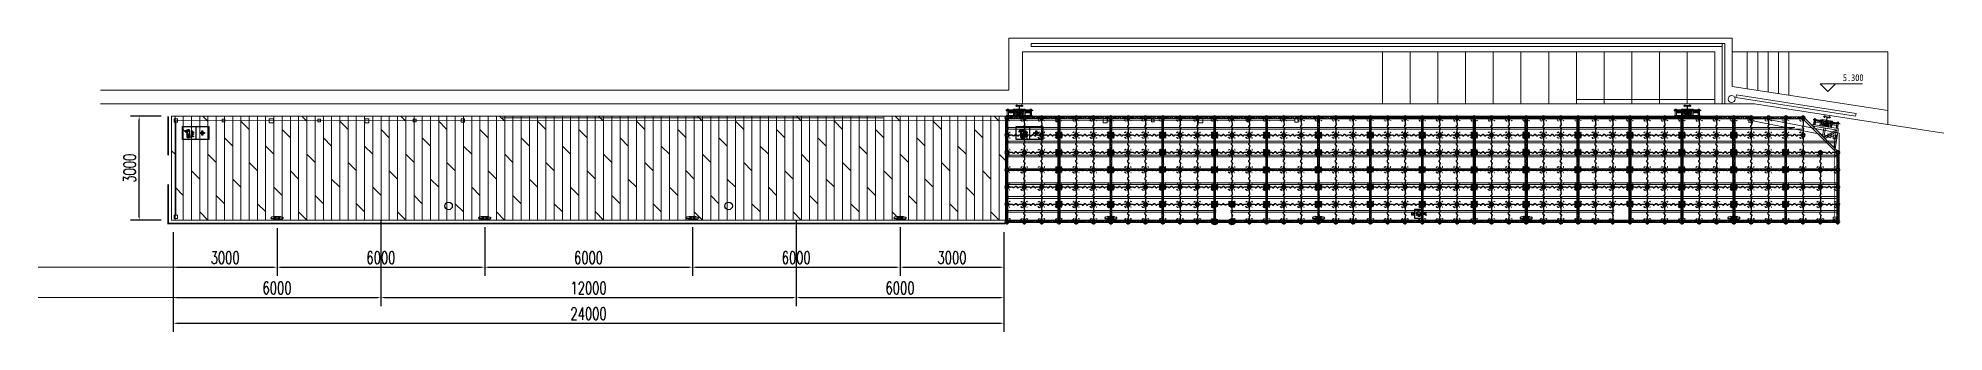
# Model space of a CAD drawing. Header units: millimetres. Extents: x -1612139 to -1282425, y 786067 to 1536390.
# Drawn here: x -1488014 to -1432950, y 975900 to 984386 of the extents above; entities that cross this region are included whole.
import ezdxf

# ---------------------------------------------------------------- set-up
doc = ezdxf.new("R2010")
doc.units = ezdxf.units.MM
doc.header["$LTSCALE"] = 1000
doc.linetypes.add('DOTE', pattern=[2.42, 2, -0.2, 0.02, -0.2])
doc.linetypes.add('HIDDEN', pattern=[0.375, 0.25, -0.125])
doc.layers.get('0').update_dxf_attribs({"linetype": 'CONTINUOUS'})
doc.layers.get('DEFPOINTS').update_dxf_attribs({"linetype": 'CONTINUOUS'})
for name, color, linetype in [('DOTE', 1, 'CONTINUOUS'), ('W- bollard系船栓', 4, 'CONTINUOUS'), ('W-_ANTICOLLISION防撞措施', 6, 'CONTINUOUS'), ('W-FLOAT_BOWL浮筒', 253, 'CONTINUOUS'), ('W-PLASTIC_RAILINGS塑木栏杆', 6, 'CONTINUOUS'), ('W-REVETMENT驳岸', 251, 'CONTINUOUS'), ('W-STEEL_FRAME钢架', 3, 'CONTINUOUS'), ('W-STEEL_KEEL钢龙骨', 5, 'CONTINUOUS'), ('W-WOOD_FLOOR木地板', 30, 'CONTINUOUS'), ('桩', 5, 'CONTINUOUS'), ('水电箱', 3, 'CONTINUOUS'), ('灭火急救箱', 1, 'CONTINUOUS'), ('系船栓', 132, 'CONTINUOUS'), ('钢', 172, 'CONTINUOUS')]:
    doc.layers.add(name, color=color, linetype=linetype)
doc.styles.add('-宋体', font='', dxfattribs={"width": 0.8})
doc.styles.add('STANDARD_T3', font='simplex.shx', dxfattribs={"width": 0.7, "bigfont": 'gbcbig.shx'})
doc.styles.get('-宋体').set_extended_font_data('SimSun')
doc.dimstyles.new('W&&100', dxfattribs={"dimtxt": 350, "dimasz": 100, "dimexe": 250, "dimexo": 300, "dimgap": 100, "dimtad": 1, "dimdec": 0, "dimzin": 0, "dimdsep": 46, "dimtxsty": 'STANDARD_T3', "dimcen": 0.09, "dimclrd": 1, "dimclre": 1, "dimclrt": 7, "dimazin": 2, "dimtfac": 1, "dimtdec": 0, "dimtix": 1, "dimtmove": 2, "dimatfit": 3, "dimfxl": 100, "dimtolj": 1, "dimtzin": 0, "dimarcsym": 0})

msp = doc.modelspace()

# ---------------------------------------------------------------- texts
at = {"layer": 'W-REVETMENT驳岸', "lineweight": 0, "style": '-宋体', "width": 0.8}
msp.add_text('5.300', height=199.37, dxfattribs=at).set_placement((-1435868.9, 983145.4))

# ---------------------------------------------------------------- blocks, each defined once
blk = doc.blocks.new('slt')
for p, q in [((2.8, 1.5), (2.9, 1.8)), ((2.8, 1.5), (2.9, 1.6)), ((2.8, 1.5), (2.8, 1.5)), ((2.9, 1.3), (2.8, 1.5)), ((2.8, 1.4), (2.8, 1.5)), ((2.8, 1.3), (2.8, 1.4)), ((2.8, 1.3), (2.8, 1.3)), ((2.8, 1.2), (2.8, 1.3)), ((2.8, 1.3), (2.8, 1.3)), ((2.8, 1.3), (2.8, 1.3)), ((2.8, 1.3), (2.8, 1.3)), ((2.8, 1.2), (2.8, 1.2)), ((2.8, 1.2), (2.8, 1.2)), ((2.8, 1.2), (2.8, 1.2)), ((2.8, 1.2), (2.8, 1.1)), ((2.8, 1.2), (2.8, 1.2)), ((2.8, 1.2), (2.8, 1.2)), ((2.8, 1.1), (2.8, 1.1)), ((2.8, 1.1), (2.8, 1.1)), ((2.8, 1), (2.8, 1.1)), ((2.8, 0.9), (2.8, 1)), ((2.8, 0.9), (2.8, 0.9)), ((2.8, 0.9), (2.8, 0.9)), ((2.8, 0.8), (2.8, 0.9)), ((2.8, 0.5), (2.9, 0.8)), ((2.8, 0.7), (2.8, 0.8)), ((2.8, 0.6), (2.8, 0.7)), ((2.8, 0.7), (2.8, 0.7)), ((2.8, 0.5), (2.8, 0.6)), ((2.9, 0.2), (2.8, 0.5)), ((2.8, 0.5), (2.8, 0.5)), ((2.8, 0.5), (2.8, 0.5)), ((2.8, 0.5), (2.8, 0.3)), ((2.8, 0.3), (2.8, 0.2)), ((2.8, 0.2), (2.8, 0.2)), ((2.8, 0.2), (2.8, 0.1)), ((2.8, 0.1), (2.8, 0.1)), ((2.8, 0), (2.8, 0.1)), ((2.8, 0), (2.8, 0)), ((3.2, 1.8), (2.9, 1.8)), ((2.9, 1.6), (2.9, 1.8)), ((2.9, 1.2), (2.9, 1.3)), ((2.9, 0.8), (2.9, 1.2)), ((3.3, 1.2), (2.9, 1.2)), ((2.9, -0.2), (2.9, 0.2)), ((3.3, 1.6), (3.2, 1.8)), ((3.3, 1.5), (3.2, 1.8)), ((3.3, 1.5), (3.3, 1.6)), ((3.3, 1.5), (3.4, 1.4)), ((3.3, 1.3), (3.3, 1.5)), ((3.3, 1.5), (3.3, 1.5)), ((3.3, 1.2), (3.3, 1.3)), ((3.3, 0.8), (3.3, 1.2)), ((3.3, 0.5), (3.3, 0.8)), ((3.3, 0.2), (3.3, 0.5)), ((3.3, -0.2), (3.3, 0.2)), ((3.4, 1.4), (3.4, 1.3)), ((3.4, 1.3), (4.9, 1.3)), ((3.4, 1.3), (3.4, 1.2)), ((3.4, 1.2), (3.4, 1)), ((3.4, 1), (3.4, 0.8)), ((3.4, 0.8), (3.4, 0.5)), ((3.4, 0.5), (3.4, 0.2)), ((3.4, 0.2), (3.4, -0.1)), ((4.9, 1.5), (5.2, 1.7)), ((4.9, 1.5), (4.9, 1.3)), ((4.9, 1.5), (4.9, 1.5)), ((5, 1.5), (4.9, 1.5)), ((4.9, 1.3), (4.9, 1.3)), ((4.9, 1.3), (5, 1.3)), ((4.9, 1.3), (4.9, 1.3)), ((5, 1.4), (5, 1.5)), ((5, 1.2), (5, 1.4)), ((5, 1.3), (5, 1.2)), ((5, 1), (5, 1.2)), ((5, 1.2), (5, 1.1)), ((5, 1.1), (5, 0.9)), ((5, 0.8), (5, 1)), ((5, 0.9), (5, 0.7)), ((5, 0.5), (5, 0.8)), ((5, 0.7), (5, 0.5)), ((5, 0.2), (5, 0.5)), ((5, 0.5), (5, 0.2)), ((5, -0.1), (5, 0.2)), ((5, 0.2), (5, 0)), ((5, 0), (5, -0.2)), ((5.2, 3), (5.4, 3.2)), ((5.2, 1.7), (5.2, 3)), ((5.2, 3), (5.2, 3)), ((5.2, 3), (5.3, 3)), ((5.2, 1.8), (5.2, 1.7)), ((5.3, 1.8), (5.2, 1.8)), ((5.2, 1.7), (5.3, 1.7)), ((5.2, 1.7), (5.2, 1.6)), ((5.2, 1.7), (5.2, 1.7)), ((5.2, 1.7), (5.3, 1.7)), ((5.2, 1.6), (5.3, 1.5)), ((5.3, 3), (5.5, 3)), ((5.5, 1.8), (5.3, 1.8)), ((5.4, 1.6), (5.3, 1.7)), ((5.3, 1.7), (5.3, 1.7)), ((5.3, 1.7), (5.3, 1.7)), ((5.3, 1.7), (5.3, 1.7)), ((5.3, 1.5), (5.3, 1.4)), ((5.3, 1.4), (5.3, 1.1)), ((5.3, 1.1), (5.3, 0.8)), ((5.3, 0.8), (5.3, 0.5)), ((5.3, 0.5), (5.3, 0.2)), ((5.3, 0.2), (5.3, -0.2)), ((5.4, 3.6), (5.4, 3.6)), ((5.4, 3.6), (5.5, 3.6)), ((5.4, 3.6), (5.4, 3.6)), ((5.4, 3.2), (5.4, 3.6)), ((5.4, 3.2), (5.5, 3.2)), ((5.4, 3.2), (5.4, 3.2)), ((5.4, 1.6), (5.4, 1.6)), ((5.5, 1.6), (5.4, 1.6)), ((5.4, 1.6), (5.4, 1.6)), ((5.5, 3.7), (5.6, 3.7)), ((5.5, 3.6), (5.5, 3.7)), ((5.5, 3.2), (5.6, 3.3)), ((5.5, 3), (5.7, 3)), ((5.7, 1.8), (5.5, 1.8)), ((5.6, 1.5), (5.5, 1.6)), ((5.6, 3.7), (5.7, 3.7)), ((5.6, 3.3), (5.7, 3.3)), ((5.7, 1.5), (5.6, 1.5)), ((5.7, 3.7), (6.5, 3.7)), ((5.7, 3.3), (5.9, 3.3)), ((5.7, 3), (5.9, 3.1)), ((5.9, 1.8), (5.7, 1.8)), ((5.7, 1.5), (5.7, 1.5)), ((5.8, 1.5), (5.7, 1.5)), ((6, 1.4), (5.8, 1.5)), ((5.9, 3.3), (6.1, 3.3)), ((5.9, 3.1), (6.1, 3.1)), ((6.1, 1.8), (5.9, 1.8)), ((6, 1.4), (6, 1.4)), ((6.2, 1.4), (6, 1.4)), ((6.1, 3.3), (6.3, 3.3)), ((6.1, 3.1), (6.3, 3.1)), ((6.3, 1.8), (6.1, 1.8)), ((6.2, 1.8), (6.3, 1.8)), ((6.4, 1.4), (6.2, 1.4)), ((6.2, 1.4), (6.2, 1.4)), ((6.3, 3.3), (6.4, 3.3)), ((6.3, 3.1), (6.5, 3.1)), ((6.3, 1.8), (6.4, 1.8)), ((6.5, 1.8), (6.3, 1.8)), ((6.4, 3.3), (6.6, 3.3)), ((6.4, 1.8), (6.6, 1.8)), ((6.5, 1.5), (6.4, 1.4)), ((6.4, 1.4), (6.4, 1.4)), ((6.6, 3.7), (6.5, 3.7)), ((6.6, 3.7), (6.5, 3.7)), ((6.5, 3.7), (6.5, 3.7)), ((6.5, 3.1), (6.7, 3)), ((6.7, 1.8), (6.5, 1.8)), ((6.5, 1.5), (6.5, 1.5)), ((6.6, 1.5), (6.5, 1.5)), ((6.6, 3.8), (6.6, 3.7)), ((6.7, 3.8), (6.6, 3.8)), ((6.6, 3.3), (6.7, 3.2)), ((6.6, 1.7), (6.6, 1.8)), ((6.6, 1.8), (6.6, 1.8)), ((6.6, 1.8), (6.7, 1.8)), ((6.7, 1.7), (6.6, 1.7)), ((6.6, 1.7), (6.8, 1.7)), ((6.6, 1.5), (6.6, 1.7)), ((6.6, 1.7), (6.6, 1.7)), ((6.6, 1.5), (6.6, 1.5)), ((6.6, 1.5), (6.6, 1.5)), ((6.6, 1.5), (6.6, 1.5)), ((6.6, 1.5), (6.6, 1.5)), ((6.6, 1.5), (6.7, 1.5)), ((6.7, 3.9), (6.7, 3.8)), ((6.8, 3.9), (6.7, 3.9)), ((6.7, 3.2), (6.7, 3.2)), ((6.7, 3.2), (6.9, 3)), ((6.7, 3), (6.8, 3)), ((6.7, 1.8), (6.7, 1.7)), ((6.7, 1.8), (6.7, 1.8)), ((6.8, 1.8), (6.7, 1.8)), ((6.7, 1.7), (6.7, 1.7)), ((6.9, 1.5), (6.7, 1.5)), ((6.9, 4), (6.8, 3.9)), ((6.8, 3), (6.9, 3)), ((6.9, 1.8), (6.8, 1.8)), ((6.8, 1.7), (6.9, 1.7)), ((7, 4), (6.9, 4)), ((6.9, 3.2), (7, 3.3)), ((6.9, 3.2), (6.9, 3.1)), ((6.9, 3.1), (6.9, 3)), ((6.9, 3), (6.9, 1.7)), ((6.9, 3), (6.9, 3)), ((6.9, 3), (6.9, 3)), ((6.9, 3), (6.9, 3)), ((6.9, 3), (6.9, 3)), ((6.9, 3), (6.9, 3)), ((6.9, 1.7), (6.9, 1.8)), ((6.9, 1.7), (6.9, 1.7)), ((7.1, 1.4), (6.9, 1.5)), ((7.1, 4), (7, 4)), ((7.1, 3.4), (7, 3.3)), ((7, 3.3), (7, 3.3)), ((7.3, 4.1), (7.1, 4.1)), ((7.1, 4.1), (7.1, 4)), ((7.2, 3.5), (7.1, 3.5)), ((7.1, 3.5), (7.1, 3.4)), ((7.2, 3.5), (7.1, 3.5)), ((7.1, 3.5), (7.1, 3.4)), ((7.1, 3.4), (7.1, 3.4)), ((7.1, 1.4), (7.3, 1.4)), ((7.3, 3.6), (7.2, 3.5)), ((7.3, 3.6), (7.2, 3.5)), ((7.3, 4.1), (10.4, 4.1)), ((7.4, 3.6), (7.3, 3.6)), ((7.4, 3.6), (7.3, 3.6)), ((7.3, 3.6), (7.3, 3.6)), ((7.3, 1.4), (7.4, 1.3)), ((7.5, 3.7), (7.4, 3.6)), ((7.4, 3.6), (7.4, 3.6)), ((7.5, 3.6), (7.4, 3.6)), ((7.4, 1.3), (7.5, 1.3)), ((7.6, 3.7), (7.5, 3.7)), ((7.5, 3.6), (10.3, 3.6)), ((7.5, 1.3), (8, 1.3)), ((7.6, 3.7), (10.4, 3.7)), ((8, 1.3), (8.5, 1)), ((8.5, 1), (9, 0.7)), ((9, 0.7), (9, 0.7)), ((9, 0.7), (9.5, 0)), ((9.6, 0), (9.5, 0)), ((9.5, 0), (9.5, 0)), ((9.5, 0), (9.6, 0)), ((9.6, 0), (9.6, 0)), ((9.6, 0), (9.7, 0)), ((9.7, 0), (9.7, 0)), ((9.7, 0), (9.7, 0)), ((9.7, 0), (9.7, 0)), ((9.7, 0), (9.7, 0)), ((10.4, 3.6), (10.3, 3.6)), ((10.4, 4.1), (10.5, 4.1)), ((10.4, 3.7), (10.5, 3.7)), ((10.5, 3.6), (10.4, 3.6)), ((10.5, 4.1), (10.6, 4.1)), ((10.5, 3.7), (10.6, 3.7)), ((10.6, 3.6), (10.5, 3.6)), ((10.6, 4.1), (10.7, 4.1)), ((10.6, 3.7), (10.7, 3.7)), ((10.7, 3.6), (10.6, 3.6)), ((10.6, 3.6), (10.6, 3.6)), ((10.7, 4.1), (10.7, 3.6)), ((10.7, 4.1), (10.7, 4.1)), ((10.7, 4.1), (10.7, 4.1)), ((10.7, 3.7), (10.7, 3.7)), ((10.7, 3.7), (10.7, 3.6)), ((10.7, 3.6), (10.7, 3.6)), ((10.7, 3.6), (10.7, 3.6)), ((2.8, 0), (2.8, -0.1)), ((2.8, -0.2), (2.8, -0.1)), ((2.8, -0.1), (2.8, -0.1)), ((2.8, -0.2), (2.8, -0.2)), ((2.8, -0.2), (2.8, -0.2)), ((2.8, -0.2), (2.8, -0.3)), ((2.8, -0.3), (2.8, -0.4)), ((2.8, -0.3), (2.8, -0.3)), ((2.8, -0.6), (2.8, -0.4)), ((2.8, -0.6), (2.9, -0.4)), ((2.8, -0.4), (2.8, -0.4)), ((2.9, -0.7), (2.8, -0.6)), ((2.8, -0.6), (2.9, -0.9)), ((2.8, -0.6), (2.8, -0.6)), ((3.3, -0.2), (2.9, -0.2)), ((2.9, -0.4), (2.9, -0.2)), ((2.9, -0.9), (2.9, -0.7)), ((3.2, -0.9), (2.9, -0.9)), ((3.3, -0.6), (3.2, -0.9)), ((3.2, -0.9), (3.3, -0.7)), ((3.3, -0.4), (3.3, -0.2)), ((3.3, -0.6), (3.3, -0.4)), ((3.4, -0.4), (3.3, -0.6)), ((3.3, -0.6), (3.3, -0.6)), ((3.3, -0.7), (3.3, -0.6)), ((3.4, -0.1), (3.4, -0.3)), ((3.4, -0.3), (3.4, -0.4)), ((3.4, -0.4), (4.9, -0.4)), ((3.4, -0.4), (3.4, -0.4)), ((4.9, -0.4), (4.9, -0.4)), ((4.9, -0.4), (4.9, -0.5)), ((5, -0.4), (4.9, -0.4)), ((4.9, -0.4), (4.9, -0.4)), ((4.9, -0.6), (5, -0.5)), ((4.9, -0.5), (4.9, -0.6)), ((5.2, -0.8), (4.9, -0.6)), ((5, -0.3), (5, -0.1)), ((5, -0.2), (5, -0.3)), ((5, -0.3), (5, -0.4)), ((5, -0.4), (5, -0.3)), ((5, -0.5), (5, -0.4)), ((5.3, -0.6), (5.2, -0.7)), ((5.2, -0.7), (5.2, -0.8)), ((5.4, -0.7), (5.2, -0.8)), ((5.3, -0.2), (5.3, -0.4)), ((5.3, -0.4), (5.3, -0.6)), ((5.6, -0.7), (5.4, -0.7)), ((5.8, -0.7), (5.6, -0.7)), ((6, -0.7), (5.8, -0.7)), ((6.1, -0.7), (6, -0.7)), ((6.3, -0.7), (6.1, -0.7)), ((6.5, -0.6), (6.3, -0.7)), ((6.7, -0.6), (6.5, -0.6)), ((6.7, -0.6), (6.9, -0.5)), ((6.9, -0.5), (7.1, -0.5)), ((7.3, -0.5), (7.1, -0.5)), ((7.4, -0.4), (7.3, -0.5)), ((7.4, -0.4), (7.5, -0.4)), ((7.5, -0.4), (7.7, -0.5)), ((7.7, -0.5), (7.8, -0.6)), ((7.8, -0.6), (8.1, -1)), ((8, -1.5), (8, -1.5)), ((8, -1.5), (8, -1.5)), ((8, -1.6), (8, -1.5)), ((8, -1.5), (8, -1.5)), ((8, -1.5), (8.1, -1.5)), ((8, -1.6), (8, -1.6)), ((8, -1.5), (8.1, -1.5)), ((8, -1.5), (8.1, -1.5)), ((8, -1.5), (8, -1.6)), ((8.1, -1.5), (8, -1.5)), ((8.1, -1.5), (8, -1.5)), ((8, -1.6), (8, -1.6)), ((8.1, -1.6), (8, -1.6)), ((8, -1.6), (8, -1.6)), ((8, -1.6), (8.5, -2.3)), ((8, -1.6), (8, -1.6)), ((8, -1.6), (8, -1.6)), ((8, -1.6), (8, -1.6)), ((8, -1.6), (8, -1.6)), ((8, -1.6), (8, -1.6)), ((8, -1.6), (8, -1.6)), ((8, -1.6), (8, -1.6)), ((8, -1.6), (8, -1.6)), ((8, -1.6), (8.1, -1.6)), ((8, -1.6), (8, -1.6)), ((8, -1.6), (8, -1.6)), ((8, -1.6), (8, -1.6)), ((8.1, -1), (8.1, -1.1)), ((8.1, -1), (8.2, -1.1)), ((8.1, -1.1), (8.1, -1.1)), ((8.1, -1.1), (8.1, -1.1)), ((8.1, -1.2), (8.1, -1.1)), ((8.1, -1.2), (8.1, -1.2)), ((8.1, -1.3), (8.1, -1.2)), ((8.1, -1.2), (8.1, -1.2)), ((8.1, -1.2), (8.1, -1.2)), ((8.1, -1.3), (8.1, -1.3)), ((8.2, -1.3), (8.1, -1.3)), ((8.1, -1.4), (8.1, -1.4)), ((8.1, -1.5), (8.1, -1.4)), ((8.1, -1.4), (8.1, -1.4)), ((8.1, -1.4), (8.1, -1.5)), ((8.2, -1.4), (8.1, -1.4)), ((8.1, -1.4), (8.1, -1.4)), ((8.1, -1.4), (8.1, -1.4)), ((8.1, -1.4), (8.1, -1.5)), ((8.1, -1.5), (8.1, -1.5)), ((8.1, -1.5), (8.1, -1.5)), ((8.1, -1.5), (8.1, -1.5)), ((8.1, -1.5), (8.1, -1.5)), ((8.1, -1.5), (8.1, -1.5)), ((8.1, -1.5), (8.1, -1.5)), ((8.1, -1.5), (8.1, -1.5)), ((8.1, -1.5), (8.1, -1.5)), ((8.1, -1.5), (8.1, -1.5)), ((8.1, -1.6), (8.1, -1.5)), ((8.1, -1.5), (8.1, -1.6)), ((8.1, -1.5), (8.1, -1.6)), ((8.1, -1.5), (8.1, -1.5)), ((8.1, -1.5), (8.1, -1.5)), ((8.1, -1.5), (8.1, -1.5)), ((8.1, -1.5), (8.1, -1.5)), ((8.1, -1.5), (8.1, -1.6)), ((8.1, -1.6), (8.1, -1.6)), ((8.1, -1.6), (8.1, -1.6)), ((8.1, -1.6), (8.1, -1.6)), ((8.1, -1.6), (8.1, -1.6)), ((8.1, -1.6), (8.2, -1.6)), ((8.1, -1.6), (8.1, -1.6)), ((8.1, -1.6), (8.1, -1.6)), ((8.1, -1.6), (8.1, -1.6)), ((8.1, -1.6), (8.1, -1.6)), ((8.1, -1.6), (8.1, -1.6)), ((8.1, -1.6), (8.6, -2.2)), ((8.1, -1.6), (8.1, -1.6)), ((8.2, -1.1), (8.3, -1)), ((8.2, -1.1), (8.2, -1.1)), ((8.2, -1.3), (8.2, -1.3)), ((8.3, -1.3), (8.2, -1.3)), ((8.2, -1.3), (8.2, -1.3)), ((8.2, -1.3), (8.2, -1.3)), ((8.2, -1.4), (8.2, -1.3)), ((8.2, -1.3), (8.2, -1.3)), ((8.2, -1.3), (8.2, -1.4)), ((8.2, -1.3), (8.2, -1.3)), ((8.2, -1.3), (8.2, -1.3)), ((8.2, -1.3), (8.2, -1.3)), ((8.2, -1.3), (8.2, -1.3)), ((8.2, -1.3), (8.2, -1.3)), ((8.2, -1.3), (8.2, -1.3)), ((8.2, -1.3), (8.2, -1.4)), ((8.2, -1.4), (8.2, -1.4)), ((8.2, -1.4), (8.2, -1.4)), ((8.2, -1.4), (8.2, -1.4)), ((8.2, -1.4), (8.2, -1.4)), ((8.2, -1.6), (8.2, -1.5)), ((8.2, -1.5), (8.2, -1.5)), ((8.2, -1.5), (8.3, -1.5)), ((8.3, -1.5), (8.2, -1.5)), ((8.2, -1.5), (8.2, -1.5)), ((8.2, -1.5), (8.2, -1.5)), ((8.2, -1.5), (8.2, -1.5)), ((8.2, -1.5), (8.2, -1.5)), ((8.2, -1.5), (8.7, -2.2)), ((8.2, -1.5), (8.2, -1.5)), ((8.2, -1.5), (8.2, -1.5)), ((8.2, -1.5), (8.3, -1.5)), ((8.2, -1.5), (8.7, -2.2)), ((8.3, -1), (8.4, -1)), ((8.3, -1.3), (8.4, -1.2)), ((8.3, -1.3), (8.4, -1.3)), ((8.3, -1.3), (8.3, -1.3)), ((8.3, -1.5), (8.4, -1.4)), ((8.3, -1.5), (8.3, -1.5)), ((8.3, -1.5), (8.3, -1.5)), ((8.3, -1.5), (8.3, -1.5)), ((8.3, -1.5), (8.3, -1.5)), ((8.3, -1.5), (8.3, -1.5)), ((8.4, -1), (8.6, -0.9)), ((8.4, -1.2), (8.5, -1.2)), ((8.4, -1.3), (8.4, -1.3)), ((8.5, -1.3), (8.4, -1.3)), ((8.4, -1.4), (8.5, -1.4)), ((8.4, -1.4), (8.4, -1.4)), ((8.4, -1.4), (8.4, -1.4)), ((8.4, -1.4), (8.4, -1.4)), ((8.4, -1.4), (8.4, -1.4)), ((8.4, -1.4), (8.4, -1.4)), ((8.4, -1.4), (8.9, -2.1)), ((8.4, -1.4), (8.4, -1.4)), ((8.4, -1.4), (8.4, -1.4)), ((8.4, -1.4), (8.9, -2.1)), ((8.4, -1.4), (8.4, -1.4)), ((8.5, -1.2), (8.7, -1)), ((8.7, -1.2), (8.5, -1.3)), ((8.5, -1.4), (8.5, -1.3)), ((8.5, -1.3), (8.6, -1.3)), ((8.5, -1.4), (8.5, -1.4)), ((8.5, -1.4), (8.5, -1.4)), ((8.5, -1.4), (8.5, -1.4)), ((8.5, -2.3), (8.6, -2.3)), ((8.5, -2.3), (8.5, -2.3)), ((8.5, -2.3), (8.5, -2.3)), ((8.6, -0.9), (8.8, -0.7)), ((8.6, -1.3), (8.6, -1.3)), ((8.6, -1.3), (9.1, -2)), ((8.6, -1.3), (8.6, -1.3)), ((8.6, -1.3), (8.7, -1.3)), ((8.6, -2.3), (8.7, -2.2)), ((8.6, -2.2), (8.6, -2.2)), ((8.6, -2.3), (8.6, -2.2)), ((8.6, -2.2), (8.6, -2.3)), ((8.6, -2.3), (8.6, -2.3)), ((8.6, -2.3), (8.6, -2.3)), ((8.6, -2.3), (8.6, -2.3)), ((8.7, -1), (8.9, -0.9)), ((8.7, -1), (8.7, -1)), ((8.8, -1.1), (8.7, -1.2)), ((8.7, -1.2), (8.7, -1.2)), ((8.7, -1.2), (8.8, -1.2)), ((8.7, -1.3), (8.7, -1.2)), ((8.7, -1.3), (8.7, -1.3)), ((8.7, -1.3), (8.7, -1.3)), ((8.7, -1.3), (8.7, -1.3)), ((8.7, -1.3), (8.7, -1.3)), ((8.7, -1.3), (8.7, -1.3)), ((8.7, -1.3), (8.7, -1.3)), ((8.7, -1.3), (9.2, -2)), ((8.7, -2.2), (8.7, -2.2)), ((8.7, -2.2), (8.7, -2.2)), ((8.7, -2.2), (8.7, -2.2)), ((8.7, -2.2), (8.7, -2.2)), ((8.7, -2.2), (8.7, -2.2)), ((8.7, -2.2), (8.8, -2.2)), ((8.8, -0.7), (9, -0.6)), ((9, -1), (8.8, -1.1)), ((8.8, -1.2), (8.9, -1.1)), ((8.8, -1.2), (8.8, -1.2)), ((8.8, -1.2), (8.8, -1.2)), ((8.8, -1.2), (8.8, -1.2)), ((8.8, -1.2), (9.3, -1.8)), ((8.8, -1.2), (8.8, -1.2)), ((8.8, -1.2), (8.8, -1.2)), ((8.8, -2.2), (8.9, -2.1)), ((8.8, -2.2), (8.8, -2.2)), ((8.8, -2.2), (8.8, -2.2)), ((8.8, -2.2), (8.8, -2.2)), ((8.8, -2.2), (8.8, -2.2)), ((8.8, -2.2), (8.8, -2.2)), ((8.8, -2.2), (8.8, -2.2)), ((8.9, -0.9), (9.1, -0.8)), ((8.9, -1.1), (8.9, -1.1)), ((8.9, -1.1), (8.9, -1.1)), ((8.9, -1.1), (8.9, -1.1)), ((8.9, -1.1), (9, -1.1)), ((8.9, -1.1), (8.9, -1.1)), ((8.9, -1.1), (9.4, -1.8)), ((8.9, -2.1), (8.9, -2.1)), ((8.9, -2.1), (8.9, -2.1)), ((8.9, -2.1), (8.9, -2.1)), ((8.9, -2.1), (9, -2.1)), ((9, -0.6), (9.2, -0.4)), ((9.2, -0.8), (9, -1)), ((9, -1), (9, -1)), ((9, -1), (9.1, -1)), ((9, -1), (9, -1)), ((9, -1.1), (9, -1)), ((9, -1.1), (9, -1.1)), ((9, -2.1), (9.1, -2)), ((9, -2.1), (9, -2.1)), ((9, -2.1), (9, -2.1)), ((9, -2.1), (9, -2.1)), ((9, -2.1), (9, -2.1)), ((9, -2.1), (9, -2.1)), ((9, -2.1), (9, -2.1)), ((9.1, -0.8), (9.3, -0.6)), ((9.1, -1), (9.2, -0.9)), ((9.1, -1), (9.1, -1)), ((9.1, -1), (9.1, -1)), ((9.1, -1), (9.1, -1)), ((9.1, -1), (9.6, -1.7)), ((9.1, -2), (9.1, -2)), ((9.1, -2), (9.1, -2)), ((9.1, -2), (9.1, -2)), ((9.2, -2.1), (9.1, -2)), ((9.1, -2), (9.1, -2)), ((9.1, -2), (9.2, -2)), ((9.2, -0.4), (9.3, -0.3)), ((9.3, -0.7), (9.2, -0.8)), ((9.2, -0.9), (9.2, -0.9)), ((9.2, -0.9), (9.7, -1.6)), ((9.2, -0.9), (9.2, -0.9)), ((9.2, -0.9), (9.2, -0.9)), ((9.2, -0.9), (9.3, -0.9)), ((9.2, -0.9), (9.2, -0.9)), ((9.2, -1.9), (9.3, -1.9)), ((9.2, -1.9), (9.2, -1.9)), ((9.2, -2), (9.2, -1.9)), ((9.2, -2), (9.2, -2)), ((9.2, -2), (9.2, -2)), ((9.2, -2), (9.2, -2)), ((9.2, -2.1), (9.2, -2.2)), ((9.2, -2.1), (9.2, -2.1)), ((9.3, -2.1), (9.2, -2.1)), ((9.2, -2.2), (9.3, -2.2)), ((9.5, -2.4), (9.2, -2.2)), ((9.3, -0.3), (9.4, -0.2)), ((9.3, -0.6), (9.5, -0.5)), ((9.3, -0.6), (9.3, -0.6)), ((9.4, -0.7), (9.3, -0.7)), ((9.3, -0.8), (9.4, -0.7)), ((9.3, -0.8), (9.3, -0.8)), ((9.3, -0.8), (9.3, -0.8)), ((9.3, -0.8), (9.3, -0.8)), ((9.3, -0.9), (9.3, -0.8)), ((9.3, -0.8), (9.3, -0.8)), ((9.3, -0.8), (9.3, -0.8)), ((9.3, -0.8), (9.3, -0.8)), ((9.3, -0.8), (9.3, -0.8)), ((9.3, -0.8), (9.9, -1.5)), ((9.3, -1.8), (9.4, -1.8)), ((9.3, -1.9), (9.3, -1.8)), ((9.3, -1.9), (9.3, -1.9)), ((9.3, -1.9), (9.3, -1.9)), ((9.3, -1.9), (9.3, -1.9)), ((9.3, -1.9), (9.3, -1.9)), ((9.3, -1.9), (9.3, -1.9)), ((9.3, -2.1), (9.5, -2.1)), ((9.4, -2.1), (9.3, -2.1)), ((9.3, -2.1), (9.3, -2.1)), ((9.3, -2.2), (9.3, -2.1)), ((9.4, -0.2), (9.5, -0.1)), ((9.5, -0.6), (9.4, -0.7)), ((9.4, -0.7), (9.4, -0.7)), ((10, -1.4), (9.4, -0.7)), ((9.4, -0.7), (9.5, -0.7)), ((9.4, -1.8), (9.5, -1.8)), ((9.5, -2), (9.4, -2.1)), ((9.5, -0.1), (9.6, -0.1)), ((9.5, -0.5), (9.6, -0.3)), ((9.6, -0.4), (9.5, -0.6)), ((9.5, -0.6), (9.6, -0.6)), ((9.5, -0.7), (9.5, -0.6)), ((9.5, -0.7), (9.5, -0.7)), ((9.5, -0.7), (9.5, -0.7)), ((9.5, -0.7), (9.5, -0.7)), ((9.5, -1.7), (9.6, -1.7)), ((9.5, -1.8), (9.5, -1.7)), ((9.5, -1.8), (9.5, -1.8)), ((9.5, -1.8), (9.5, -1.8)), ((9.5, -1.8), (9.5, -1.8)), ((9.5, -1.8), (9.5, -1.8)), ((9.5, -2.1), (9.6, -2)), ((9.6, -2), (9.5, -2)), ((9.5, -2.4), (9.5, -2.5)), ((9.5, -2.5), (9.5, -2.4)), ((9.5, -2.5), (9.5, -2.5)), ((9.5, -2.5), (9.6, -2.5)), ((9.5, -2.5), (9.5, -2.5)), ((9.6, -2.5), (9.5, -2.5)), ((9.7, -2.8), (9.5, -2.5)), ((9.6, -0.1), (9.6, 0)), ((9.6, 0), (9.6, 0)), ((9.6, -0.3), (9.7, -0.2)), ((9.7, -0.4), (9.6, -0.4)), ((9.6, -0.6), (9.7, -0.5)), ((9.6, -0.6), (9.6, -0.6)), ((9.6, -0.6), (9.6, -0.6)), ((9.6, -0.6), (9.6, -0.6)), ((9.6, -0.6), (9.6, -0.6)), ((9.6, -0.6), (9.6, -0.6)), ((9.6, -0.6), (9.6, -0.6)), ((9.6, -0.6), (9.6, -0.6)), ((9.6, -0.6), (10.1, -1.3)), ((9.6, -1.7), (9.7, -1.6)), ((9.6, -1.7), (9.6, -1.7)), ((9.6, -1.7), (9.6, -1.7)), ((9.6, -1.7), (9.6, -1.7)), ((9.6, -1.7), (9.6, -1.7)), ((9.6, -1.7), (9.6, -1.7)), ((9.7, -1.9), (9.6, -2)), ((9.6, -2), (9.7, -1.9)), ((9.7, -2.4), (9.6, -2.4)), ((9.6, -2.4), (9.6, -2.5)), ((9.6, -2.5), (9.7, -2.4)), ((9.8, -0.1), (9.7, 0)), ((9.7, -0.2), (9.8, -0.1)), ((9.7, -0.2), (9.8, -0.3)), ((9.8, -0.2), (9.7, -0.2)), ((9.7, -0.2), (9.7, -0.2)), ((9.7, -0.2), (9.7, -0.2)), ((9.7, -0.2), (9.7, -0.2)), ((9.8, -0.3), (9.7, -0.4)), ((9.7, -0.5), (9.8, -0.4)), ((9.7, -0.5), (9.7, -0.5)), ((9.7, -0.5), (9.7, -0.5)), ((9.7, -0.5), (9.7, -0.5)), ((9.7, -0.5), (9.7, -0.5)), ((9.7, -0.5), (9.7, -0.5)), ((10.2, -1.2), (9.7, -0.5)), ((9.7, -1.6), (9.8, -1.6)), ((9.7, -1.6), (9.7, -1.6)), ((9.7, -1.6), (9.7, -1.6)), ((9.7, -1.9), (9.9, -1.8)), ((9.9, -1.8), (9.7, -1.9)), ((9.7, -2.4), (9.8, -2.3)), ((9.9, -2.3), (9.7, -2.4)), ((9.7, -2.8), (9.7, -2.8)), ((9.7, -2.8), (9.7, -2.8)), ((9.7, -2.8), (9.8, -2.8)), ((10, -3.1), (9.7, -2.8)), ((9.8, -2.8), (9.7, -2.8)), ((9.8, -0.1), (9.8, -0.1)), ((9.8, -0.1), (9.8, -0.1)), ((9.8, -0.1), (9.8, -0.1)), ((9.8, -0.1), (9.8, -0.1)), ((9.8, -0.1), (9.8, -0.1)), ((9.8, -0.1), (9.8, -0.1)), ((9.8, -0.1), (9.8, -0.1)), ((9.8, -0.1), (9.8, -0.1)), ((9.8, -0.1), (9.8, -0.1)), ((9.8, -0.1), (9.8, -0.1)), ((9.8, -0.1), (9.8, -0.2)), ((9.8, -0.1), (9.8, -0.1)), ((9.8, -0.1), (9.8, -0.1)), ((9.8, -0.1), (9.8, -0.1)), ((9.9, -0.1), (9.8, -0.1)), ((9.8, -0.1), (9.8, -0.1)), ((10.4, -1), (9.8, -0.3)), ((9.8, -0.3), (9.9, -0.3)), ((9.8, -0.4), (9.8, -0.3)), ((9.8, -0.4), (9.8, -0.4)), ((9.8, -0.4), (9.8, -0.4)), ((9.8, -0.4), (9.8, -0.4)), ((9.8, -0.4), (9.8, -0.4)), ((9.8, -0.4), (9.8, -0.4)), ((9.8, -0.4), (9.8, -0.4)), ((9.8, -0.4), (9.8, -0.4)), ((9.8, -0.4), (9.8, -0.4)), ((9.8, -0.4), (10.3, -1.1)), ((9.8, -1.5), (9.9, -1.5)), ((9.8, -1.5), (9.8, -1.5)), ((9.8, -1.5), (9.8, -1.5)), ((9.8, -1.6), (9.8, -1.5)), ((9.8, -1.6), (9.8, -1.6)), ((9.8, -2.3), (10, -2.2)), ((9.9, -2.8), (9.8, -2.8)), ((9.8, -2.8), (9.8, -2.8)), ((9.8, -2.8), (9.9, -2.8)), ((9.9, -0.1), (9.9, -0.1)), ((9.9, -0.1), (9.9, -0.1)), ((9.9, -0.1), (9.9, -0.1)), ((10, -0.1), (9.9, -0.1)), ((9.9, -0.1), (10, -0.1)), ((9.9, -0.1), (9.9, -0.1)), ((9.9, -0.1), (9.9, -0.1)), ((10, -0.1), (9.9, -0.1)), ((10, -0.2), (9.9, -0.3)), ((9.9, -0.3), (10, -0.2)), ((9.9, -0.3), (10, -0.3)), ((9.9, -0.3), (9.9, -0.3)), ((9.9, -0.3), (9.9, -0.3)), ((9.9, -0.3), (9.9, -0.3)), ((9.9, -0.3), (9.9, -0.3)), ((9.9, -0.3), (9.9, -0.3)), ((9.9, -0.3), (9.9, -0.3)), ((9.9, -1.5), (10, -1.4)), ((9.9, -1.5), (9.9, -1.5)), ((9.9, -1.5), (9.9, -1.5)), ((9.9, -1.5), (9.9, -1.5)), ((9.9, -1.5), (9.9, -1.5)), ((10, -1.7), (9.9, -1.8)), ((9.9, -1.8), (10, -1.7)), ((10, -2.2), (9.9, -2.3)), ((10, -2.7), (9.9, -2.8)), ((9.9, -2.8), (10, -2.8)), ((10, -0.1), (10.1, 0)), ((10, 0), (10, 0)), ((10.1, 0), (10, 0)), ((10, -0.1), (10, 0)), ((10, 0), (10, 0)), ((10, 0), (10, -0.1)), ((10, 0), (10, -0.1)), ((10, 0), (10, 0)), ((10, 0), (10, -0.1)), ((10, 0), (10, 0)), ((10, 0), (10, 0)), ((10, -0.1), (10, -0.2)), ((10, -0.1), (10, -0.1)), ((10.1, -0.1), (10, -0.1)), ((10, -0.1), (10.1, -0.1)), ((10, -0.1), (10, -0.1)), ((10, -0.2), (10.1, -0.1)), ((10, -0.1), (10, -0.1)), ((10.1, -0.1), (10, -0.1)), ((10, -0.1), (10, -0.1)), ((10, -0.1), (10, -0.1)), ((10, -0.1), (10, -0.1)), ((10, -0.1), (10, -0.1)), ((10, -0.1), (10, -0.1)), ((10, -0.2), (10, -0.1)), ((10, -0.1), (10, -0.1)), ((10, -0.1), (10, -0.1)), ((10, -0.1), (10, -0.1)), ((10, -0.1), (10, -0.1)), ((10, -0.3), (10, -0.2)), ((10, -0.2), (10, -0.2)), ((10, -0.2), (10, -0.2)), ((10, -0.2), (10, -0.2)), ((10, -0.2), (10, -0.2)), ((10, -0.2), (10, -0.2)), ((10, -0.2), (10, -0.2)), ((10.5, -0.9), (10, -0.2)), ((10, -0.2), (10, -0.2)), ((10, -0.2), (10, -0.2)), ((10, -0.2), (10.5, -0.9)), ((10, -1.3), (10.1, -1.3)), ((10, -1.4), (10, -1.3)), ((10, -1.4), (10, -1.4)), ((10, -1.4), (10, -1.4)), ((10, -1.4), (10, -1.4)), ((10, -1.4), (10, -1.4)), ((10, -1.7), (10.1, -1.6)), ((10.1, -1.6), (10, -1.7)), ((10, -2.2), (10.1, -2.1)), ((10.1, -2.1), (10, -2.2)), ((10.1, -2.7), (10, -2.7)), ((10, -2.8), (10.1, -2.7)), ((10, -3.1), (10, -3.1)), ((10, -3.1), (10, -3.2)), ((10.1, -3.1), (10, -3.1)), ((10, -3.2), (10.1, -3.1)), ((10, -3.1), (10, -3.1)), ((10.3, -3.5), (10, -3.2)), ((10, -3.2), (10, -3.2)), ((10.1, 0), (10.1, 0)), ((10.1, 0), (10.1, 0)), ((10.1, 0), (10.6, -0.7)), ((10.1, 0), (10.1, 0)), ((10.1, 0), (10.1, 0)), ((10.1, 0), (10.1, 0)), ((10.1, 0), (10.1, 0)), ((10.1, 0), (10.1, 0)), ((10.1, 0), (10.1, 0)), ((10.1, 0), (10.1, -0.1)), ((10.1, -0.1), (10.1, 0)), ((10.1, 0), (10.1, 0)), ((10.1, 0), (10.1, 0)), ((10.1, 0), (10.1, 0)), ((10.1, -0.1), (10.1, -0.1)), ((10.1, -0.1), (10.1, -0.1)), ((10.1, -0.1), (10.1, -0.1)), ((10.1, -0.1), (10.1, -0.1)), ((10.1, -0.1), (10.1, -0.1)), ((10.1, -0.1), (10.1, -0.1)), ((10.1, -0.1), (10.1, -0.1)), ((10.1, -0.1), (10.1, -0.1)), ((10.1, -0.1), (10.1, -0.1)), ((10.1, -0.1), (10.1, -0.1)), ((10.1, -0.1), (10.6, -0.8)), ((10.1, -1.3), (10.2, -1.2)), ((10.1, -1.3), (10.1, -1.3)), ((10.1, -1.3), (10.1, -1.3)), ((10.1, -1.3), (10.1, -1.3)), ((10.1, -1.3), (10.1, -1.3)), ((10.1, -1.3), (10.1, -1.3)), ((10.1, -1.3), (10.1, -1.3)), ((10.1, -1.6), (10.2, -1.5)), ((10.2, -1.5), (10.1, -1.6)), ((10.3, -2), (10.1, -2.1)), ((10.1, -2.1), (10.3, -2)), ((10.1, -2.7), (10.3, -2.6)), ((10.3, -2.6), (10.1, -2.7)), ((10.1, -3.1), (10.2, -3.1)), ((10.2, -3.1), (10.1, -3.1)), ((10.2, -1.2), (10.3, -1.2)), ((10.2, -1.2), (10.2, -1.2)), ((10.2, -1.2), (10.2, -1.2)), ((10.2, -1.2), (10.2, -1.2)), ((10.2, -1.2), (10.3, -1.3)), ((10.2, -1.2), (10.2, -1.2)), ((10.3, -1.4), (10.2, -1.5)), ((10.2, -1.5), (10.3, -1.4)), ((10.2, -3.1), (10.4, -3)), ((10.3, -3.1), (10.2, -3.1)), ((10.3, -1.1), (10.4, -1)), ((10.3, -1.1), (10.3, -1.1)), ((10.3, -1.1), (10.3, -1.1)), ((10.3, -1.1), (10.3, -1.1)), ((10.3, -1.1), (10.3, -1.1)), ((10.3, -1.1), (10.3, -1.1)), ((10.3, -1.2), (10.3, -1.1)), ((10.3, -1.1), (10.3, -1.1)), ((10.3, -1.3), (10.3, -1.3)), ((10.3, -1.3), (10.3, -1.3)), ((10.3, -1.4), (10.3, -1.3)), ((10.3, -1.3), (10.3, -1.4)), ((10.3, -1.4), (10.3, -1.4)), ((10.3, -1.4), (10.3, -1.4)), ((10.3, -1.4), (10.5, -1.7)), ((10.4, -1.9), (10.3, -2)), ((10.3, -2), (10.4, -1.9)), ((10.3, -2.6), (10.4, -2.5)), ((10.4, -2.5), (10.3, -2.6)), ((10.4, -3), (10.3, -3.1)), ((10.3, -3.5), (10.3, -3.5)), ((10.4, -3.5), (10.3, -3.5)), ((10.4, -1), (10.5, -1)), ((10.4, -1), (10.4, -1)), ((10.4, -1), (10.4, -1)), ((10.4, -1), (10.4, -1)), ((10.4, -1), (10.4, -1)), ((10.4, -1.9), (10.5, -1.8)), ((10.5, -1.8), (10.4, -1.9)), ((10.5, -2.4), (10.4, -2.5)), ((10.4, -2.5), (10.5, -2.4)), ((10.4, -3), (10.5, -2.9)), ((10.5, -2.9), (10.4, -3)), ((10.5, -3.4), (10.4, -3.5)), ((10.5, -0.9), (10.6, -0.8)), ((10.5, -0.9), (10.5, -0.9)), ((10.5, -0.9), (10.5, -0.9)), ((10.5, -0.9), (10.5, -0.9)), ((10.5, -0.9), (10.5, -0.9)), ((10.5, -0.9), (10.5, -0.9)), ((10.5, -0.9), (10.5, -0.9)), ((10.5, -1), (10.5, -0.9)), ((10.5, -0.9), (10.5, -0.9)), ((10.5, -1), (10.5, -1)), ((10.5, -1.7), (10.5, -1.7)), ((10.5, -1.7), (10.5, -1.8)), ((10.6, -1.7), (10.5, -1.7)), ((10.5, -1.8), (10.6, -1.7)), ((10.5, -1.7), (10.5, -1.7)), ((10.5, -1.8), (10.5, -1.8)), ((10.5, -2.4), (10.7, -2.3)), ((10.6, -2.3), (10.5, -2.4)), ((10.7, -2.8), (10.5, -2.9)), ((10.5, -2.9), (10.7, -2.8)), ((10.6, -3.3), (10.5, -3.4)), ((10.6, -0.7), (10.6, -0.7)), ((10.6, -0.7), (10.6, -0.7)), ((10.6, -0.7), (10.6, -0.7)), ((10.6, -0.8), (10.6, -0.7)), ((10.6, -0.8), (10.6, -0.8)), ((10.6, -0.8), (10.6, -0.8)), ((10.6, -0.8), (10.6, -0.8)), ((10.6, -0.8), (10.6, -0.8)), ((10.6, -0.8), (10.6, -0.8)), ((10.6, -0.8), (10.6, -0.8)), ((10.6, -1.7), (10.6, -1.7)), ((10.6, -1.7), (10.6, -1.7)), ((10.6, -1.7), (10.8, -2)), ((10.7, -2.2), (10.6, -2.3)), ((10.8, -3.3), (10.6, -3.3)), ((10.8, -2.1), (10.7, -2.2)), ((10.7, -2.3), (10.8, -2.2)), ((10.8, -2.7), (10.7, -2.8)), ((10.7, -2.8), (10.8, -2.7)), ((10.8, -2), (10.8, -2)), ((10.8, -2), (10.8, -2)), ((10.8, -2.1), (10.8, -2)), ((10.8, -2), (10.8, -2)), ((10.8, -2), (11, -2.3)), ((10.8, -2), (10.8, -2.1)), ((10.8, -2.1), (10.8, -2.1)), ((10.8, -2.2), (10.8, -2.1)), ((10.9, -2.6), (10.8, -2.7)), ((10.8, -2.7), (10.9, -2.6)), ((10.9, -3.2), (10.8, -3.3)), ((11, -2.5), (10.9, -2.6)), ((10.9, -2.6), (11, -2.5)), ((11.1, -3.1), (10.9, -3.2)), ((11, -2.3), (11, -2.3)), ((11.1, -2.3), (11, -2.3)), ((11, -2.3), (11.1, -2.4)), ((11.1, -2.4), (11, -2.5)), ((11, -2.5), (11.1, -2.4)), ((11, -2.5), (11, -2.5)), ((11.1, -2.4), (11.1, -2.3)), ((11.1, -2.4), (11.1, -2.4)), ((11.1, -2.4), (11.3, -2.7)), ((11.2, -3), (11.1, -3.1)), ((11.3, -2.8), (11.2, -2.9)), ((11.2, -2.9), (11.2, -3)), ((11.3, -2.7), (11.3, -2.8)), ((11.3, -2.7), (11.3, -2.7))]:
    blk.add_line(p, q)
blk = doc.blocks.new('shuidianxiang')
at = {"layer": '水电箱'}
h = blk.add_hatch(color=3, dxfattribs=at)
edge = h.paths.add_edge_path()
edge.add_ellipse((-1451862, 1138811), major_axis=(40.3, 40.3), ratio=1, start_angle=495, end_angle=675)
edge.add_line((-1451805, 1138811), (-1451919, 1138811))
for p, q in [((-1452065, 1138850), (-1451987, 1138850)), ((-1452065, 1138772), (-1452065, 1138850)), ((-1451987, 1138772), (-1452065, 1138772)), ((-1451987, 1138850), (-1451987, 1138772)), ((-1451919, 1138811), (-1451805, 1138811))]:
    blk.add_line(p, q, dxfattribs=at)
at = {"layer": '水电箱', "color": 5}
for p, q in [((-1452050, 1138836), (-1452044, 1138836)), ((-1452050, 1138823), (-1452044, 1138823)), ((-1452050, 1138800), (-1452044, 1138800)), ((-1452050, 1138786), (-1452044, 1138786)), ((-1452016, 1138818), (-1452010, 1138818)), ((-1452016, 1138805), (-1452010, 1138805))]:
    blk.add_line(p, q, dxfattribs=at)
at = {"layer": '水电箱', "color": 0}
for p, q in [((-1451923, 1138810), (-1451946, 1138812)), ((-1451916, 1138781), (-1451935, 1138769)), ((-1451915, 1138842), (-1451933, 1138853)), ((-1451893, 1138864), (-1451905, 1138883)), ((-1451892, 1138758), (-1451903, 1138738)), ((-1451863, 1138748), (-1451862, 1138727)), ((-1451861, 1138873), (-1451862, 1138896)), ((-1451832, 1138865), (-1451820, 1138884)), ((-1451831, 1138757), (-1451819, 1138738)), ((-1451808, 1138780), (-1451788, 1138768)), ((-1451807, 1138841), (-1451788, 1138852)), ((-1451800, 1138811), (-1451777, 1138812))]:
    blk.add_line(p, q, dxfattribs=at)
at = {"layer": '水电箱'}
blk.add_lwpolyline([(-1451987, 1138686), (-1451737, 1138686), (-1451737, 1138936), (-1451987, 1138936)], close=True, dxfattribs=at)
at = {"layer": '水电箱', "color": 5}
for centre, major_axis, start_param, end_param in [((-1452047, 1138836), (-2.21, 2.21), 3.926991, 7.068583), ((-1452047, 1138823), (2.21, 2.21), 2.356194, 5.497787), ((-1452047, 1138800), (-2.21, 2.21), 3.926991, 7.068583), ((-1452047, 1138786), (2.21, 2.21), 2.356194, 5.497787), ((-1452007, 1138811), (-11.4, 11.4), 3.926991, 10.210176), ((-1452013, 1138818), (2.21, 2.21), 5.497787, 8.63938), ((-1452013, 1138805), (-2.21, 2.21), 0.785398, 3.926991), ((-1451999, 1138811), (2.21, 2.21), 5.497787, 11.780972)]:
    blk.add_ellipse(centre, major_axis=major_axis, ratio=1, start_param=start_param, end_param=end_param, dxfattribs=at)
at = {"layer": '水电箱', "color": 0}
blk.add_ellipse((-1451862, 1138811), major_axis=(40.3, 40.3), ratio=1, start_param=5.497787, end_param=11.780972, dxfattribs=at)
at = {"layer": '水电箱', "xscale": 10.64291123439822, "yscale": 10.64291123439822, "zscale": 5.321455617199108}
blk.add_blockref('slt', (-1451767, 1138805, 3), dxfattribs=at)
blk = doc.blocks.new('$matou$00000053')
at = {"layer": '系船栓'}
for p, q in [((-90, 40, 0), (90, 40, 0)), ((-70, 30, 0), (70, 30, 0)), ((-70, -30, 0), (-156, -23, 0)), ((-90, -40, 0), (90, -40, 0)), ((-70, -30, 0), (70, -30, 0)), ((70, -30, 0), (156, -23, 0))]:
    blk.add_line(p, q, dxfattribs=at)
at = {"layer": '系船栓', "elevation": 0}
for points in [[(-70, 30), (-156, 23)], [(70, 30), (156, 23)], [(175, 3), (175, -3)]]:
    blk.add_lwpolyline(points, dxfattribs=at)
at = {"layer": '系船栓'}
for centre, radius in [((-55, 0, 0), 15), ((-55, 0, 0), 10), ((55, 0, 0), 15), ((55, 0, 0), 10)]:
    blk.add_circle(centre, radius, dxfattribs=at)
for centre, radius, start, end in [((-152, 0, 0), 23, 98.951, 261.049), ((-85, 0, 0), 40.4, 97.8135, 139.5859), ((85, 0, 0), 40.4, 40.4141, 82.1865), ((152, 0, 0), 23, 278.951, 81.049), ((-85, 0, 0), 40.4, 220.4141, 262.1865), ((85, 0, 0), 40.4, 277.8135, 319.5859)]:
    blk.add_arc(centre, radius, start, end, dxfattribs=at)
blk = doc.blocks.new('$matou$00000031')
h = blk.add_hatch(color=1)
h.dxf.hatch_style = 1
h.paths.add_polyline_path([(-347, 71), (-347, -179), (-247, -179)])
h = blk.add_hatch(color=1)
h.dxf.hatch_style = 1
edge = h.paths.add_edge_path()
edge.add_arc((-52, 127), 108, 196.29651, 205.0439)
edge.add_arc((-64, 121), 94.8, 205.0439, 214.37845)
edge.add_arc((-98, 97), 52.4, 214.37845, 254.56921)
edge.add_arc((-120, 20), 27.9, 18.37008, 74.56921, ccw=False)
edge.add_arc((-122, 19), 30.5, -13.95709, 18.37008, ccw=False)
edge.add_arc((-108, 15), 15.7, 300.45082, 346.04291, ccw=False)
edge.add_arc((-111, 21), 22.4, 267.37078, 300.45082, ccw=False)
edge.add_arc((-111, 31), 32, 239.8196, 267.37078, ccw=False)
edge.add_arc((-95, 57), 62.7, 222.4174, 239.8196, ccw=False)
edge.add_arc((-92, 61), 67.5, 205.65164, 222.4174, ccw=False)
edge.add_arc((-68, 72), 94.3, 195.80573, 205.65164, ccw=False)
edge.add_arc((-44, 79), 119, 187.03004, 195.80573, ccw=False)
edge.add_arc((-121, 69), 41.8, 167.90846, 187.03004, ccw=False)
edge.add_arc((-82, 61), 81.4, 154.23716, 167.90846, ccw=False)
edge = h.paths.add_edge_path()
edge.add_arc((-47, 63), 120, 200.75454, 208.53706)
edge.add_arc((-101, 34), 57.4, 208.53706, 219.77559)
edge.add_arc((2, 120), 192, 219.77559, 225.01734)
edge.add_arc((-59, 58), 105, 225.01734, 232.10631)
edge.add_arc((-109, -6), 23.7, 232.10631, 271.10943)
edge.add_arc((-109, -47), 16.8, 44.35188, 91.10943, ccw=False)
edge.add_arc((-110, -48), 19.2, 22.63254, 44.35188, ccw=False)
edge.add_arc((-107, -47), 15.1, -1.94353, 22.63254, ccw=False)
edge.add_arc((-102, -47), 10.2, 330.80573, 358.05647, ccw=False)
edge.add_arc((-114, -40), 24.9, 313.44338, 330.80573, ccw=False)
edge.add_arc((-110, -44), 18.4, 267.37078, 313.44338, ccw=False)
edge.add_arc((-109, -28), 35.4, 234.56334, 267.37078, ccw=False)
edge.add_arc((-109, -27), 35.7, 222.29325, 234.56334, ccw=False)
edge.add_arc((-28, 47), 146, 216.22803, 222.29325, ccw=False)
edge.add_arc((-86, 4), 73.8, 192.63666, 216.22803, ccw=False)
edge.add_arc((-73, 7), 86.8, 170.91278, 192.63666, ccw=False)
edge = h.paths.add_edge_path()
edge.add_arc((-46, -21), 121, 196.11939, 209.7614)
edge.add_arc((-50, -24), 116, 209.7614, 223.68479)
edge.add_arc((-96, -67), 53.4, 223.68479, 259.61613)
edge.add_arc((-108, -134), 14.3, 6.32607, 79.61613, ccw=False)
edge.add_arc((-112, -134), 18.6, -17.89376, 6.32607, ccw=False)
edge.add_arc((-111, -134), 17.6, 317.15115, 342.10624, ccw=False)
edge.add_arc((-113, -132), 20.8, 291.88934, 317.15115, ccw=False)
edge.add_arc((-121, -114), 40.2, 273.77874, 291.88934, ccw=False)
edge.add_arc((-121, -114), 40, 248.91252, 273.77874, ccw=False)
edge.add_arc((-120, -112), 42.5, 224.81745, 248.91252, ccw=False)
edge.add_arc((-125, -117), 35.5, 208.29349, 224.81745, ccw=False)
edge.add_arc((-17, -59), 158, 200.4817, 208.29349, ccw=False)
edge.add_arc((-99, -89), 70.6, 177.37078, 200.4817, ccw=False)
edge.add_arc((-78, -90), 91.3, 157.07829, 177.37078, ccw=False)
h = blk.add_hatch(color=1)
h.dxf.hatch_style = 1
h.paths.add_polyline_path([(248, 20), (248, 90), (288, 90), (288, 20), (358, 20), (358, -20), (288, -20), (288, -90), (248, -90), (248, -20), (178, -20), (178, 20)])
for p, q in [((-532, 265, 0), (529, 265, 0)), ((-1, 265, 0), (-1, -265, 0))]:
    blk.add_line(p, q)
at = {"elevation": 0}
blk.add_lwpolyline([(-532, 265), (532, 265), (532, -265), (-532, -265)], close=True, dxfattribs=at)
at = {"color": 1, "elevation": 0}
for points in [[(-315, 115), (-361, 115), (-361, 95), (-315, 95)], [(-347, 71), (-347, -179), (-247, -179), (-347, 71)], [(-280, 95), (-241, 95), (-241, 115), (-280, 115)], [(-162, -55), (-162, -55)]]:
    blk.add_lwpolyline(points, dxfattribs=at)
for points in [[(-347, 71), (-247, 71), (-247, -179), (-347, -179)], [(-315, 136), (-280, 136), (-280, 71), (-315, 71)], [(248, 20), (248, 90), (288, 90), (288, 20), (358, 20), (358, -20), (288, -20), (288, -90), (248, -90), (248, -20), (178, -20), (178, 20)]]:
    blk.add_lwpolyline(points, close=True, dxfattribs=at)
for points in [[(-155, 96, 0.038186), (-149, 81, 0.040752), (-142, 68, 0.177185), (-112, 47, -0.250251), (-93, 29, -0.141997), (-93, 12, -0.201599), (-100, 2, -0.14535), (-112, -1, -0.120797), (-127, 3, -0.076078), (-142, 15, -0.073285), (-153, 31, -0.042987), (-159, 46, -0.03831), (-162, 64, -0.083628), (-162, 78, -0.059723), (-155, 96)], [(-159, 21, 0.033971), (-152, 6, 0.049077), (-146, -3, 0.022875), (-134, -16, 0.030941), (-124, -25, 0.171845), (-109, -30, -0.206897), (-97, -35, -0.095053), (-93, -41, -0.107646), (-91, -47, -0.119467), (-93, -52, -0.075903), (-97, -58, -0.203782), (-111, -63, -0.144135), (-130, -56, -0.05359), (-135, -51, -0.026471), (-145, -39, -0.103302), (-158, -12, -0.095073), (-159, 21)]]:
    blk.add_lwpolyline(points, format="xyb", close=True, dxfattribs=at)
blk.add_lwpolyline([(-162, -55, 0.059595), (-151, -81, 0.060827), (-134, -104, 0.158077), (-105, -119, -0.331154), (-94, -132, -0.106074), (-94, -140, -0.10932), (-98, -146, -0.110674), (-106, -151, -0.079187), (-118, -154, -0.108927), (-135, -152, -0.105524), (-150, -142, -0.072225), (-156, -134, -0.034099), (-165, -114, -0.101184), (-169, -86, -0.088775), (-162, -55)], format="xyb", dxfattribs=at)
at = {"color": 1}
for centre, radius, start, end in [((-325, 11, 0), 110, 108.79594, 170.85949), ((-329, -14, 0), 113, 106.36583, 158.37574)]:
    blk.add_arc(centre, radius, start, end, dxfattribs=at)
blk = doc.blocks.new('*D129')
at = {"layer": 'DEFPOINTS', "color": 0, "transparency": 16777216}
for p in [(-1484110, 979083, 0), (-1460110, 979083, 0), (-1460110, 976150)]:
    blk.add_point(p, dxfattribs=at)
at = {"layer": '桩', "color": 1, "lineweight": -2, "transparency": 16777216}
for p, q in [((-1484110, 978783), (-1484110, 975900)), ((-1460110, 978783), (-1460110, 975900)), ((-1484010, 976150), (-1460210, 976150))]:
    blk.add_line(p, q, dxfattribs=at)
at = {"layer": '桩', "color": 1, "transparency": 16777216}
for points in [[(-1484010, 976167), (-1484010, 976133), (-1484110, 976150)], [(-1460210, 976167), (-1460210, 976133), (-1460110, 976150)]]:
    blk.add_solid(points, dxfattribs=at)
at = {"layer": '桩', "color": 7, "lineweight": 0, "transparency": 16777216, "insert": (-1472110, 976425), "char_height": 350, "attachment_point": 5, "style": 'STANDARD_T3'}
blk.add_mtext('\\A1;24000', dxfattribs=at)
blk = doc.blocks.new('*D130')
at = {"layer": 'DEFPOINTS', "color": 0, "transparency": 16777216}
for p in [(-1484110, 979083, 0), (-1481110, 979192, 0), (-1481110, 977768)]:
    blk.add_point(p, dxfattribs=at)
at = {"layer": 'W- bollard系船栓', "color": 1, "lineweight": -2, "transparency": 16777216}
for p, q in [((-1484110, 978783), (-1484110, 977518)), ((-1481110, 978892), (-1481110, 977518)), ((-1484010, 977768), (-1481210, 977768))]:
    blk.add_line(p, q, dxfattribs=at)
at = {"layer": 'W- bollard系船栓', "color": 1, "transparency": 16777216}
for points in [[(-1484010, 977785), (-1484010, 977751), (-1484110, 977768)], [(-1481210, 977785), (-1481210, 977751), (-1481110, 977768)]]:
    blk.add_solid(points, dxfattribs=at)
at = {"layer": 'W- bollard系船栓', "color": 7, "lineweight": 0, "transparency": 16777216, "insert": (-1482610, 978043), "char_height": 350, "attachment_point": 5, "style": 'STANDARD_T3'}
blk.add_mtext('\\A1;3000', dxfattribs=at)
blk = doc.blocks.new('*D131')
at = {"layer": 'DEFPOINTS', "color": 0, "transparency": 16777216}
for p in [(-1481110, 979192, 0), (-1475110, 979222, 0), (-1475110, 977768)]:
    blk.add_point(p, dxfattribs=at)
at = {"layer": 'W- bollard系船栓', "color": 1, "lineweight": -2, "transparency": 16777216}
for p, q in [((-1481110, 978892), (-1481110, 977518)), ((-1475110, 978922), (-1475110, 977518)), ((-1481010, 977768), (-1475210, 977768))]:
    blk.add_line(p, q, dxfattribs=at)
at = {"layer": 'W- bollard系船栓', "color": 1, "transparency": 16777216}
for points in [[(-1481010, 977785), (-1481010, 977751), (-1481110, 977768)], [(-1475210, 977785), (-1475210, 977751), (-1475110, 977768)]]:
    blk.add_solid(points, dxfattribs=at)
at = {"layer": 'W- bollard系船栓', "color": 7, "lineweight": 0, "transparency": 16777216, "insert": (-1478110, 978043), "char_height": 350, "attachment_point": 5, "style": 'STANDARD_T3'}
blk.add_mtext('\\A1;6000', dxfattribs=at)
blk = doc.blocks.new('*D132')
at = {"layer": 'DEFPOINTS', "color": 0, "transparency": 16777216}
for p in [(-1475110, 979222, 0), (-1469110, 979222, 0), (-1469110, 977768)]:
    blk.add_point(p, dxfattribs=at)
at = {"layer": 'W- bollard系船栓', "color": 1, "lineweight": -2, "transparency": 16777216}
for p, q in [((-1475110, 978922), (-1475110, 977518)), ((-1469110, 978922), (-1469110, 977518)), ((-1475010, 977768), (-1469210, 977768))]:
    blk.add_line(p, q, dxfattribs=at)
at = {"layer": 'W- bollard系船栓', "color": 1, "transparency": 16777216}
for points in [[(-1475010, 977785), (-1475010, 977751), (-1475110, 977768)], [(-1469210, 977785), (-1469210, 977751), (-1469110, 977768)]]:
    blk.add_solid(points, dxfattribs=at)
at = {"layer": 'W- bollard系船栓', "color": 7, "lineweight": 0, "transparency": 16777216, "insert": (-1472110, 978043), "char_height": 350, "attachment_point": 5, "style": 'STANDARD_T3'}
blk.add_mtext('\\A1;6000', dxfattribs=at)
blk = doc.blocks.new('*D133')
at = {"layer": 'DEFPOINTS', "color": 0, "transparency": 16777216}
for p in [(-1469110, 979222, 0), (-1463110, 979222, 0), (-1463110, 977768)]:
    blk.add_point(p, dxfattribs=at)
at = {"layer": 'W- bollard系船栓', "color": 1, "lineweight": -2, "transparency": 16777216}
for p, q in [((-1469110, 978922), (-1469110, 977518)), ((-1463110, 978922), (-1463110, 977518)), ((-1469010, 977768), (-1463210, 977768))]:
    blk.add_line(p, q, dxfattribs=at)
at = {"layer": 'W- bollard系船栓', "color": 1, "transparency": 16777216}
for points in [[(-1469010, 977785), (-1469010, 977751), (-1469110, 977768)], [(-1463210, 977785), (-1463210, 977751), (-1463110, 977768)]]:
    blk.add_solid(points, dxfattribs=at)
at = {"layer": 'W- bollard系船栓', "color": 7, "lineweight": 0, "transparency": 16777216, "insert": (-1466110, 978043), "char_height": 350, "attachment_point": 5, "style": 'STANDARD_T3'}
blk.add_mtext('\\A1;6000', dxfattribs=at)
blk = doc.blocks.new('*D134')
at = {"layer": 'DEFPOINTS', "color": 0, "transparency": 16777216}
for p in [(-1463110, 979222, 0), (-1460110, 979083, 0), (-1460110, 977768)]:
    blk.add_point(p, dxfattribs=at)
at = {"layer": 'W- bollard系船栓', "color": 1, "lineweight": -2, "transparency": 16777216}
for p, q in [((-1463110, 978922), (-1463110, 977518)), ((-1460110, 978783), (-1460110, 977518)), ((-1463010, 977768), (-1460210, 977768))]:
    blk.add_line(p, q, dxfattribs=at)
at = {"layer": 'W- bollard系船栓', "color": 1, "transparency": 16777216}
for points in [[(-1463010, 977785), (-1463010, 977751), (-1463110, 977768)], [(-1460210, 977785), (-1460210, 977751), (-1460110, 977768)]]:
    blk.add_solid(points, dxfattribs=at)
at = {"layer": 'W- bollard系船栓', "color": 7, "lineweight": 0, "transparency": 16777216, "insert": (-1461610, 978043), "char_height": 350, "attachment_point": 5, "style": 'STANDARD_T3'}
blk.add_mtext('\\A1;3000', dxfattribs=at)
blk = doc.blocks.new('*D135')
at = {"layer": 'DEFPOINTS', "color": 0, "transparency": 16777216}
for p in [(-1466110, 979436, 0), (-1460110, 979083, 0), (-1460110, 976894)]:
    blk.add_point(p, dxfattribs=at)
at = {"layer": '桩', "color": 1, "lineweight": -2, "transparency": 16777216}
for p, q in [((-1466110, 979136), (-1466110, 976644)), ((-1460110, 978783), (-1460110, 976644)), ((-1466010, 976894), (-1460210, 976894))]:
    blk.add_line(p, q, dxfattribs=at)
at = {"layer": '桩', "color": 1, "transparency": 16777216}
for points in [[(-1466010, 976911), (-1466010, 976877), (-1466110, 976894)], [(-1460210, 976911), (-1460210, 976877), (-1460110, 976894)]]:
    blk.add_solid(points, dxfattribs=at)
at = {"layer": '桩', "color": 7, "lineweight": 0, "transparency": 16777216, "insert": (-1463110, 977169), "char_height": 350, "attachment_point": 5, "style": 'STANDARD_T3'}
blk.add_mtext('\\A1;6000', dxfattribs=at)
blk = doc.blocks.new('*D136')
at = {"layer": 'DEFPOINTS', "color": 0, "transparency": 16777216}
for p in [(-1484110, 979083, 0), (-1478110, 979436, 0), (-1478110, 976894)]:
    blk.add_point(p, dxfattribs=at)
at = {"layer": '桩', "color": 1, "lineweight": -2, "transparency": 16777216}
for p, q in [((-1478110, 979136), (-1478110, 976644)), ((-1484110, 978783), (-1484110, 976644)), ((-1484010, 976894), (-1478210, 976894))]:
    blk.add_line(p, q, dxfattribs=at)
at = {"layer": '桩', "color": 1, "transparency": 16777216}
for points in [[(-1484010, 976911), (-1484010, 976877), (-1484110, 976894)], [(-1478210, 976911), (-1478210, 976877), (-1478110, 976894)]]:
    blk.add_solid(points, dxfattribs=at)
at = {"layer": '桩', "color": 7, "lineweight": 0, "transparency": 16777216, "insert": (-1481110, 977169), "char_height": 350, "attachment_point": 5, "style": 'STANDARD_T3'}
blk.add_mtext('\\A1;6000', dxfattribs=at)
blk = doc.blocks.new('*D137')
at = {"layer": 'DEFPOINTS', "color": 0, "transparency": 16777216}
for p in [(-1478110, 979436, 0), (-1466110, 979436, 0), (-1466110, 976894)]:
    blk.add_point(p, dxfattribs=at)
at = {"layer": '桩', "color": 1, "lineweight": -2, "transparency": 16777216}
for p, q in [((-1478110, 979136), (-1478110, 976644)), ((-1466110, 979136), (-1466110, 976644)), ((-1478010, 976894), (-1466210, 976894))]:
    blk.add_line(p, q, dxfattribs=at)
at = {"layer": '桩', "color": 1, "transparency": 16777216}
for points in [[(-1478010, 976911), (-1478010, 976877), (-1478110, 976894)], [(-1466210, 976911), (-1466210, 976877), (-1466110, 976894)]]:
    blk.add_solid(points, dxfattribs=at)
at = {"layer": '桩', "color": 7, "lineweight": 0, "transparency": 16777216, "insert": (-1472110, 977169), "char_height": 350, "attachment_point": 5, "style": 'STANDARD_T3'}
blk.add_mtext('\\A1;12000', dxfattribs=at)
blk = doc.blocks.new('$MT$00000008')
at = {"layer": 'W-FLOAT_BOWL浮筒'}
for p, q in [((-299, 277, 0), (-277, 299, 0)), ((-299, 223, 0), (-271, 195, 0)), ((-266, 11, 0), (-266, -11, 0)), ((-234, 51, 0), (-263, 18, 0)), ((-250, 145, 0), (-250, 101, 0)), ((-234, 79, 0), (-247, 95, 0)), ((-231, 57, 0), (-231, 73, 0)), ((-195, 229, 0), (-229, 195, 0)), ((-223, 299, 0), (-195, 271, 0)), ((-101, 250, 0), (-145, 250, 0)), ((-79, 234, 0), (-95, 247, 0)), ((-57, 231, 0), (-73, 231, 0)), ((-51, 234, 0), (-18, 263, 0)), ((11, 266, 0), (-11, 266, 0)), ((51, 234, 0), (18, 263, 0)), ((57, 231, 0), (73, 231, 0)), ((79, 234, 0), (95, 247, 0)), ((145, 250, 0), (101, 250, 0)), ((223, 299, 0), (195, 271, 0)), ((195, 229, 0), (229, 195, 0)), ((231, 8, 0), (231, -8, 0)), ((263, 47, 0), (234, 14, 0)), ((250, 145, 0), (250, 101, 0)), ((263, 83, 0), (253, 95, 0)), ((266, 54, 0), (266, 76, 0)), ((299, 223, 0), (271, 195, 0)), ((277, 299, 0), (299, 277, 0)), ((-299, -223, 0), (-271, -195, 0)), ((-277, -299, 0), (-299, -277, 0)), ((-234, -51, 0), (-263, -18, 0)), ((-250, -101, 0), (-250, -145, 0)), ((-234, -79, 0), (-247, -95, 0)), ((-231, -57, 0), (-231, -73, 0)), ((-229, -195, 0), (-195, -229, 0)), ((-223, -299, 0), (-195, -271, 0)), ((-101, -250, 0), (-145, -250, 0)), ((-83, -263, 0), (-95, -253, 0)), ((-54, -266, 0), (-76, -266, 0)), ((-47, -263, 0), (-14, -234, 0)), ((8, -231, 0), (-8, -231, 0)), ((47, -263, 0), (14, -234, 0)), ((54, -266, 0), (76, -266, 0)), ((83, -263, 0), (95, -253, 0)), ((145, -250, 0), (101, -250, 0)), ((229, -195, 0), (195, -229, 0)), ((223, -299, 0), (195, -271, 0)), ((263, -47, 0), (234, -14, 0)), ((250, -101, 0), (250, -145, 0)), ((263, -83, 0), (253, -95, 0)), ((266, -54, 0), (266, -76, 0)), ((299, -223, 0), (271, -195, 0)), ((299, -277, 0), (277, -299, 0))]:
    blk.add_line(p, q, dxfattribs=at)
for centre in [(-170, 170, 0), (157, 185, 0), (165, 174, 0), (174, 165, 0), (185, 157, 0), (-174, -165, 0), (-165, -174, 0), (161, -179, 0), (170, -170, 0), (179, -161, 0)]:
    blk.add_circle(centre, 3.5, dxfattribs=at)
for centre, radius, start, end in [((-272, 250, 0), 38, 135, 225), ((-274, 250, 0), 7, 90, 270), ((-250, 272, 0), 38, 45, 135), ((-250, 250, 0), 25, 106.2602, 163.7398), ((-250, 250, 0), 25, 196.2602, 253.7398), ((-320, 145, 0), 70, 0, 45), ((-256, 11, 0), 10, 137.7263, 180), ((-250, 274, 0), 7, 0, 180), ((-250, 226, 0), 7, 180, 0), ((-180, 145, 0), 70, 135, 180), ((-240, 101, 0), 10, 180, 222.2737), ((-250, 250, 0), 25, 16.2602, 73.7398), ((-250, 250, 0), 25, 286.2602, 343.7398), ((-241, 73, 0), 10, 0, 42.2737), ((-241, 57, 0), 10, 317.7263, 0), ((-226, 250, 0), 7, 270, 90), ((-145, 320, 0), 70, 225, 270), ((-145, 180, 0), 70, 90, 135), ((-101, 240, 0), 10, 47.7263, 90), ((-73, 241, 0), 10, 227.7263, 270), ((-57, 241, 0), 10, 270, 312.2737), ((-11, 256, 0), 10, 90, 132.2737), ((11, 256, 0), 10, 47.7263, 90), ((57, 241, 0), 10, 227.7263, 270), ((73, 241, 0), 10, 270, 312.2737), ((101, 240, 0), 10, 90, 132.2737), ((145, 320, 0), 70, 270, 315), ((145, 180, 0), 70, 45, 90), ((226, 250, 0), 7, 90, 270), ((250, 272, 0), 38, 45, 135), ((250, 250, 0), 25, 106.2602, 163.7398), ((250, 250, 0), 25, 196.2602, 253.7398), ((180, 145, 0), 70, 0, 45), ((241, 8, 0), 10, 137.7263, 180), ((250, 274, 0), 7, 0, 180), ((250, 226, 0), 7, 180, 0), ((320, 145, 0), 70, 135, 180), ((260, 101, 0), 10, 180, 222.2737), ((250, 250, 0), 25, 16.2602, 73.7398), ((250, 250, 0), 25, 286.2602, 343.7398), ((256, 76, 0), 10, 0, 42.2737), ((256, 54, 0), 10, 317.7263, 0), ((274, 250, 0), 7, 270, 90), ((272, 250, 0), 38, 315, 45), ((-272, -250, 0), 38, 135, 225), ((-274, -250, 0), 7, 90, 270), ((-250, -272, 0), 38, 225, 315), ((-250, -250, 0), 25, 106.2602, 163.7398), ((-250, -250, 0), 25, 196.2602, 253.7398), ((-320, -145, 0), 70, 315, 0), ((-256, -11, 0), 10, 180, 222.2737), ((-250, -226, 0), 7, 0, 180), ((-250, -274, 0), 7, 180, 0), ((-240, -101, 0), 10, 137.7263, 180), ((-180, -145, 0), 70, 180, 225), ((-250, -250, 0), 25, 16.2602, 73.7398), ((-250, -250, 0), 25, 286.2602, 343.7398), ((-241, -57, 0), 10, 0, 42.2737), ((-241, -73, 0), 10, 317.7263, 0), ((-226, -250, 0), 7, 270, 90), ((-145, -180, 0), 70, 225, 270), ((-145, -320, 0), 70, 90, 135), ((-101, -260, 0), 10, 47.7263, 90), ((-76, -256, 0), 10, 227.7263, 270), ((-54, -256, 0), 10, 270, 312.2737), ((-8, -241, 0), 10, 90, 132.2737), ((8, -241, 0), 10, 47.7263, 90), ((54, -256, 0), 10, 227.7263, 270), ((76, -256, 0), 10, 270, 312.2737), ((101, -260, 0), 10, 90, 132.2737), ((145, -180, 0), 70, 270, 315), ((145, -320, 0), 70, 45, 90), ((226, -250, 0), 7, 90, 270), ((250, -272, 0), 38, 225, 315), ((250, -250, 0), 25, 106.2602, 163.7398), ((250, -250, 0), 25, 196.2602, 253.7398), ((180, -145, 0), 70, 315, 0), ((241, -8, 0), 10, 180, 222.2737), ((250, -226, 0), 7, 0, 180), ((250, -274, 0), 7, 180, 0), ((260, -101, 0), 10, 137.7263, 180), ((320, -145, 0), 70, 180, 225), ((250, -250, 0), 25, 16.2602, 73.7398), ((250, -250, 0), 25, 286.2602, 343.7398), ((256, -54, 0), 10, 0, 42.2737), ((256, -76, 0), 10, 317.7263, 0), ((274, -250, 0), 7, 270, 90), ((272, -250, 0), 38, 315, 45)]:
    blk.add_arc(centre, radius, start, end, dxfattribs=at)
blk = doc.blocks.new('314124')
at = {"layer": 'W-FLOAT_BOWL浮筒', "color": 2}
for p, q in [((219093, -277048, 0), (218986, -276942, 0)), ((219097, -277046, 0), (218989, -276937, 0)), ((219114, -277034, 0), (219001, -276921, 0)), ((219117, -277030, 0), (219004, -276917, 0)), ((219129, -277014, 0), (219021, -276906, 0)), ((219131, -277009, 0), (219025, -276903, 0))]:
    blk.add_line(p, q, dxfattribs=at)
for radius in [90, 80, 2]:
    blk.add_circle((219059, -276976, 0), radius, dxfattribs=at)
blk = doc.blocks.new('sf')
at = {"layer": 'W-STEEL_FRAME钢架', "elevation": 0}
blk.add_lwpolyline([(-1554708, 1052345), (-1554658, 1052345), (-1554658, 1049364), (-1554706, 1049364)], close=True, dxfattribs=at)
at = {"layer": 'W-FLOAT_BOWL浮筒', "color": 2}
for p in [(-1773742, 1328840, 0), (-1773742, 1328340, 0), (-1773742, 1327840, 0), (-1773742, 1327340, 0), (-1773742, 1326840, 0)]:
    blk.add_blockref('314124', p, dxfattribs=at)
blk = doc.blocks.new('轨道1')
at = {"layer": 'DOTE', "lineweight": 0}
for p, q in [((-70, -19), (-70, 40)), ((-70, 20), (-70, -39)), ((70, -19), (70, 40)), ((70, 20), (70, -39)), ((-387, -138), (402, -138)), ((-100, -240), (100, -240))]:
    blk.add_line(p, q, dxfattribs=at)
at = {"layer": '钢', "lineweight": 0}
for p, q in [((-80, 0), (-80, -14)), ((-60, 0), (-60, -14)), ((60, 0), (60, -14)), ((80, 0), (80, -14)), ((-370, -285), (370, -285)), ((-370, -285), (-370, -328)), ((-370, -328), (370, -328)), ((-19, -186), (-100, -186)), ((-100, -186), (-100, -200)), ((-50, -229), (50, -229)), ((-50, -240), (50, -240)), ((-50, -251), (50, -251)), ((-47, -210), (-47, -270)), ((47, -210), (47, -270)), ((370, -285), (370, -328))]:
    blk.add_line(p, q, dxfattribs=at)
for points in [[(-100, -200), (100, -200), (100, -186), (20, -186, -0.414214), (5, -171), (5, -29, -0.414214), (20, -14), (100, -14), (100, 0), (-100, 0)], [(-4, -171), (-4, -29, 0.414214), (-19, -14), (-100, -14), (-100, 0)]]:
    blk.add_lwpolyline(points, format="xyb", dxfattribs=at)
for points in [[(-375, -126), (-20, -126), (-20, -150), (-375, -150)], [(-350, -105), (-310, -105), (-310, -285), (-350, -285)], [(-310, -205), (-310, -165), (-170, -165), (-170, -205)], [(-170, -105), (-130, -105), (-130, -285), (-170, -285)], [(-110, -98), (-16, -98), (-13, -101), (-13, -175), (-16, -178), (-110, -178), (-113, -175), (-113, -101)], [(-100, -232), (100, -232), (100, -248), (-100, -248)], [(-92, -225), (-52, -225), (-52, -285), (-92, -285)], [(-47, -210), (47, -210), (50, -213), (50, -267), (47, -270), (-47, -270), (-50, -267), (-50, -213)], [(110, -98), (16, -98), (13, -101), (13, -175), (16, -178), (110, -178), (113, -175), (113, -101)], [(375, -126), (20, -126), (20, -150), (375, -150)], [(93, -225), (53, -225), (53, -285), (93, -285)], [(170, -105), (130, -105), (130, -285), (170, -285)], [(310, -205), (310, -165), (170, -165), (170, -205)], [(350, -105), (310, -105), (310, -285), (350, -285)]]:
    blk.add_lwpolyline(points, close=True, dxfattribs=at)
at = {"layer": '钢', "linetype": 'HIDDEN', "lineweight": 0, "ltscale": 50}
for points in [[(-346, -105), (-314, -105), (-314, -285), (-346, -285)], [(-310, -201), (-310, -169), (-170, -169), (-170, -201)], [(-166, -105), (-134, -105), (-134, -285), (-166, -285)], [(-88, -225), (-56, -225), (-56, -285), (-88, -285)], [(89, -225), (57, -225), (57, -285), (89, -285)], [(166, -105), (134, -105), (134, -285), (166, -285)], [(310, -201), (310, -169), (170, -169), (170, -201)], [(346, -105), (314, -105), (314, -285), (346, -285)]]:
    blk.add_lwpolyline(points, close=True, dxfattribs=at)
at = {"layer": '钢', "lineweight": 0}
blk.add_arc((-19, -171), 15, 270, 0, dxfattribs=at)
blk = doc.blocks.new('*D141')
at = {"layer": 'DEFPOINTS', "color": 0, "transparency": 16777216}
for p in [(-1485094, 982128), (-1484155, 982128, 0), (-1484155, 979128, 0)]:
    blk.add_point(p, dxfattribs=at)
at = {"layer": 'W- bollard系船栓', "color": 1, "lineweight": -2, "transparency": 16777216}
for p, q in [((-1484455, 982128), (-1485344, 982128)), ((-1485094, 979228), (-1485094, 982028)), ((-1484455, 979128), (-1485344, 979128))]:
    blk.add_line(p, q, dxfattribs=at)
at = {"layer": 'W- bollard系船栓', "color": 1, "transparency": 16777216}
for points in [[(-1485110, 982028), (-1485077, 982028), (-1485094, 982128)], [(-1485110, 979228), (-1485077, 979228), (-1485094, 979128)]]:
    blk.add_solid(points, dxfattribs=at)
at = {"layer": 'W- bollard系船栓', "color": 7, "lineweight": 0, "transparency": 16777216, "insert": (-1485369, 980628), "char_height": 350, "attachment_point": 5, "rotation": 90, "style": 'STANDARD_T3'}
blk.add_mtext('\\A1;3000', dxfattribs=at)

# ---------------------------------------------------------------- dimensions: what is measured, and where the dimension line sits
at = {"layer": 'W- bollard系船栓', "lineweight": 0}
dim = msp.add_linear_dim(base=(-1485093.6, 982127.8), p1=(-1484155.1, 979127.8, 0), p2=(-1484155.1, 982127.8, 0), angle=90, dimstyle='W&&100', dxfattribs=at)
dim.commit()
dim.dimension.update_dxf_attribs({"geometry": '*D141', "text_midpoint": (-1485368.6, 980627.8)})
for base, p1, p2, picture, middle in [((-1481110.1, 977768.1), (-1484110.1, 979082.8, 0), (-1481110.1, 979192.4, 0), '*D130', (-1482610.1, 978043.1)), ((-1475110.1, 977768.1), (-1481110.1, 979192.4, 0), (-1475110.1, 979222.4, 0), '*D131', (-1478110.1, 978043.1)), ((-1469110.1, 977768.1), (-1475110.1, 979222.4, 0), (-1469110.1, 979222.4, 0), '*D132', (-1472110.1, 978043.1)), ((-1463110.1, 977768.1), (-1469110.1, 979222.4, 0), (-1463110.1, 979222.4, 0), '*D133', (-1466110.1, 978043.1)), ((-1460110.3, 977768.1), (-1463110.1, 979222.4, 0), (-1460110.3, 979082.8, 0), '*D134', (-1461610.2, 978043.1))]:
    dim = msp.add_linear_dim(base=base, p1=p1, p2=p2, dimstyle='W&&100', dxfattribs=at)
    dim.commit()
    dim.dimension.update_dxf_attribs({"geometry": picture, "text_midpoint": middle})
at = {"layer": '桩', "lineweight": 0}
for base, p1, p2, picture, middle in [((-1478110.1, 976894), (-1484110.1, 979082.8, 0), (-1478110.1, 979435.8, 0), '*D136', (-1481110.1, 977169)), ((-1460110.3, 976150.1), (-1484110.1, 979082.8, 0), (-1460110.3, 979082.8, 0), '*D129', (-1472110.2, 976425.1)), ((-1466110.1, 976894), (-1478110.1, 979435.8, 0), (-1466110.1, 979435.8, 0), '*D137', (-1472110.1, 977169)), ((-1460110.3, 976894), (-1466110.1, 979435.8, 0), (-1460110.3, 979082.8, 0), '*D135', (-1463110.2, 977169))]:
    dim = msp.add_linear_dim(base=base, p1=p1, p2=p2, dimstyle='W&&100', dxfattribs=at)
    dim.commit()
    dim.dimension.update_dxf_attribs({"geometry": picture, "text_midpoint": middle})

# ---------------------------------------------------------------- hatches: boundary and pattern name
at = {"layer": 'W-WOOD_FLOOR木地板', "lineweight": 0, "ltscale": 100}
h = msp.add_hatch(dxfattribs=at)
h.set_pattern_fill('DOLMIT', color=256, scale=300, angle=90)
h.set_pattern_definition([(90, (72072.64, -70281.5), (-238.122618, 0), []), (135, (72072.64, -70281.5), (-476.2449, -476.2449), [336.75638, -673.512])])
h.paths.add_polyline_path([(-1484155.1, 979127.8), (-1460064.6, 979127.8), (-1460064.6, 982127.8), (-1462605.2, 982127.8), (-1484155.1, 982127.8)])

# ---------------------------------------------------------------- linework, layer by layer
for centre in [(-1476155.1, 979537.8, 0), (-1468064.6, 979537.8, 0)]:
    msp.add_circle(centre, 109.5)
at = {"layer": 'DOTE', "lineweight": 0}
for p, q in [((-1474609.6, 982082.8, 0), (-1463610.1, 982082.8, 0)), ((-1450519.2, 982082.8, 0), (-1439519.6, 982082.8, 0))]:
    msp.add_line(p, q, dxfattribs=at)
at = {"layer": 'W- bollard系船栓', "lineweight": 0}
for p, q in [((-1484060.1, 977768.1), (-1488013.6, 977768.1)), ((-1484060.1, 976894), (-1488013.6, 976894))]:
    msp.add_line(p, q, dxfattribs=at)
at = {"layer": 'W-_ANTICOLLISION防撞措施', "const_width": 50, "elevation": 0}
for points in [[(-1484255.1, 982127.8), (-1484255.1, 981003.4)], [(-1484255.1, 980159), (-1484255.1, 979027.8), (-1460064.6, 979027.8)]]:
    msp.add_lwpolyline(points, dxfattribs=at)
at = {"layer": 'W-PLASTIC_RAILINGS塑木栏杆', "lineweight": 0, "elevation": 0}
for points in [[(-1484085.1, 981957.8), (-1483985.1, 981957.8), (-1483985.1, 982057.8), (-1484085.1, 982057.8)], [(-1484085.1, 981957.8), (-1483985.1, 981957.8), (-1483985.1, 982057.8), (-1484085.1, 982057.8)], [(-1482695.1, 982047.8), (-1482615.1, 982047.8), (-1482615.1, 981967.8), (-1482695.1, 981967.8)], [(-1481335.1, 981937.8), (-1481215.1, 981937.8), (-1481215.1, 982057.8), (-1481335.1, 982057.8)], [(-1479855.1, 982047.8), (-1479935.1, 982047.8), (-1479935.1, 981967.8), (-1479855.1, 981967.8)], [(-1477095.1, 982047.8), (-1477175.1, 982047.8), (-1477175.1, 981967.8), (-1477095.1, 981967.8)], [(-1475795.1, 981957.8), (-1475695.1, 981957.8), (-1475695.1, 982057.8), (-1475795.1, 982057.8)], [(-1458604.6, 982047.8), (-1458524.6, 982047.8), (-1458524.6, 981967.8), (-1458604.6, 981967.8)], [(-1457244.6, 981937.8), (-1457124.6, 981937.8), (-1457124.6, 982057.8), (-1457244.6, 982057.8)], [(-1455764.6, 982047.8), (-1455844.6, 982047.8), (-1455844.6, 981967.8), (-1455764.6, 981967.8)], [(-1453004.6, 982047.8), (-1453084.6, 982047.8), (-1453084.6, 981967.8), (-1453004.6, 981967.8)], [(-1451704.6, 981957.8), (-1451604.6, 981957.8), (-1451604.6, 982057.8), (-1451704.6, 982057.8)], [(-1436152.6, 981577.9), (-1436052.6, 981577.9), (-1436052.6, 981477.9), (-1436152.6, 981477.9)], [(-1436152.6, 979215.8), (-1436052.6, 979215.8), (-1436052.6, 979115.8), (-1436152.6, 979115.8)]]:
    msp.add_lwpolyline(points, close=True, dxfattribs=at)
at = {"layer": 'W-PLASTIC_RAILINGS塑木栏杆', "lineweight": 0, "const_width": 20, "elevation": 0}
for points in [[(-1484031.2, 979270), (-1484031.2, 982003.9), (-1451700.8, 982004)], [(-1484031.2, 979270), (-1484031.2, 982003.9), (-1475791.2, 982004)], [(-1436102.6, 979215.8), (-1436102.6, 981527.9), (-1438467.6, 981995.7), (-1438467.6, 981995.7)]]:
    msp.add_lwpolyline(points, dxfattribs=at)
at = {"layer": 'W-PLASTIC_RAILINGS塑木栏杆', "lineweight": 0}
for points in [[(-1478575.1, 981937.8), (-1478455.1, 981937.8), (-1478455.1, 982057.8), (-1478575.1, 982057.8)], [(-1454484.6, 981937.8), (-1454364.6, 981937.8), (-1454364.6, 982057.8), (-1454484.6, 982057.8)], [(-1438567.3, 982047.8), (-1438468.4, 982032.7), (-1438483.5, 981933.9), (-1438582.4, 981949)], [(-1436298.8, 981621.8), (-1436199.9, 981606.7), (-1436215, 981507.8), (-1436313.9, 981522.9)], [(-1484085.1, 979173.8), (-1483985.1, 979173.8), (-1483985.1, 979273.8), (-1484085.1, 979273.8)], [(-1484085.1, 979173.8), (-1483985.1, 979173.8), (-1483985.1, 979273.8), (-1484085.1, 979273.8)]]:
    msp.add_lwpolyline(points, close=True, dxfattribs=at)
at = {"layer": 'W-REVETMENT驳岸', "lineweight": 0}
for p, q in [((-1459969.2, 984385.8), (-1449069.2, 984385.8)), ((-1459969.2, 984385.8), (-1459969.2, 982885.8)), ((-1459569.2, 983985.8), (-1449069.2, 983985.8)), ((-1459569.2, 983985.8), (-1459569.2, 982485.8)), ((-1449169.2, 983985.8), (-1449169.2, 982485.8)), ((-1449069.2, 984385.8), (-1439569.2, 984385.8)), ((-1449069.2, 983985.8), (-1439569.2, 983985.8)), ((-1448369.2, 983985.8), (-1448369.2, 982485.8)), ((-1447569.2, 983985.8), (-1447569.2, 982485.8)), ((-1446769.2, 983985.8), (-1446769.2, 982485.8)), ((-1445969.2, 983985.8), (-1445969.2, 982485.8)), ((-1445169.2, 983985.8), (-1445169.2, 982485.8)), ((-1444369.2, 983985.8), (-1444369.2, 982485.8)), ((-1443569.2, 983985.8), (-1443569.2, 982485.8)), ((-1443569.2, 983985.8), (-1443569.2, 982485.8)), ((-1442769.2, 983985.8), (-1442769.2, 982485.8)), ((-1441969.2, 983985.8), (-1441969.2, 982485.8)), ((-1441169.2, 983985.8), (-1441169.2, 982485.8)), ((-1440369.2, 983985.8), (-1440369.2, 982485.8)), ((-1440369.2, 983985.8), (-1440369.2, 982485.8)), ((-1439569.2, 984385.8), (-1439069.2, 984385.8)), ((-1439569.2, 983985.8), (-1439569.2, 982485.8)), ((-1439069.2, 983985.8), (-1439069.2, 984385.8)), ((-1439069.2, 983985.8), (-1439069.2, 982991.1)), ((-1439069.2, 983985.8), (-1434569.2, 983985.8)), ((-1438629.2, 983985.8), (-1438629.2, 982923.1)), ((-1438329.2, 983985.8), (-1438329.2, 982876.7)), ((-1438029.2, 983985.8), (-1438029.2, 982830.3)), ((-1437729.2, 983985.8), (-1437729.2, 982783.9)), ((-1437429.2, 983985.8), (-1437429.2, 982737.5)), ((-1434569.2, 983985.8), (-1434569.2, 981885.8)), ((-1459969.2, 982885.8), (-1486207.1, 982885.8)), ((-1439069.2, 982991.1), (-1434569.2, 982295.1)), ((-1436302.8, 982841.7), (-1436527.8, 983066.7)), ((-1436527.8, 983066.7), (-1435304.1, 983066.7)), ((-1436302.8, 982841.7), (-1436077.8, 983066.7)), ((-1459569.2, 982485.8), (-1486207.1, 982485.8)), ((-1449169.2, 982485.8), (-1459569.2, 982485.8)), ((-1449169.2, 982485.8), (-1439569.2, 982485.8)), ((-1439569.2, 982485.8), (-1438419.2, 982485.8)), ((-1438419.2, 982485.8), (-1432950.2, 981639.9))]:
    msp.add_line(p, q, dxfattribs=at)
for points in [[(-1439359.2, 984225.8), (-1459319.2, 984225.8), (-1459319.2, 984145.8), (-1439359.2, 984145.8)], [(-1439359.2, 984225.8), (-1439279.2, 984225.8), (-1439279.2, 982485.8), (-1439359.2, 982485.8)], [(-1443569.2, 982485.8), (-1439569.2, 982485.8), (-1439569.2, 982609.2), (-1443569.2, 982609.2)], [(-1438946.3, 982745.6), (-1435487.7, 982209.1), (-1435499.9, 982130), (-1438958.6, 982666.5)]]:
    msp.add_lwpolyline(points, close=True, dxfattribs=at)
msp.add_circle((-1439082.5, 982625.7), 100, dxfattribs=at)
at = {"layer": 'W-STEEL_FRAME钢架', "lineweight": 0}
for p, q in [((-1437542.4, 979053.8, 0), (-1437543.8, 982057.8, 0)), ((-1437493.8, 982057.8, 0), (-1437494.5, 979053.8, 0)), ((-1437493.8, 982034.8, 0), (-1437493.8, 982032.4, 0)), ((-1437494.5, 979053.8, 0), (-1437542.4, 979053.8, 0))]:
    msp.add_line(p, q, dxfattribs=at)
at = {"layer": 'W-STEEL_FRAME钢架', "lineweight": 0, "ltscale": 100}
for p, q in [((-1436454.1, 981553.1, 0), (-1436416.7, 981794.8, 0)), ((-1436416.4, 981515.4, 0), (-1436374.2, 981788.3, 0)), ((-1436416.4, 981515.4, 0), (-1436051, 981738.3, 0)), ((-1436385.1, 981484.1, 0), (-1436059.6, 981682.7, 0)), ((-1436129.8, 981228.9, 0), (-1436051, 981738.3, 0)), ((-1436092.1, 981191.2, 0), (-1436008.5, 981731.7, 0))]:
    msp.add_line(p, q, dxfattribs=at)
at = {"layer": 'W-STEEL_FRAME钢架', "linetype": 'DOTE', "lineweight": 0, "ltscale": 100, "elevation": 0}
for points in [[(-1460044.6, 979057.8), (-1435994.2, 979057.8), (-1435994.2, 981093.2), (-1437008.8, 982107.8), (-1460044.6, 982107.8)], [(-1459994.6, 979107.8), (-1436044.2, 979107.8), (-1436044.2, 981072.5), (-1437029.5, 982057.8), (-1459994.6, 982057.8)]]:
    msp.add_lwpolyline(points, close=True, dxfattribs=at)
at = {"layer": 'W-STEEL_FRAME钢架', "lineweight": 0, "elevation": 0}
for points in [[(-1457044.6, 982030.6), (-1456994.6, 982030.6), (-1456995.3, 979049.6), (-1457043.2, 979049.6)], [(-1455544.6, 982034.8), (-1455494.6, 982034.8), (-1455495.3, 979053.8), (-1455543.2, 979053.8)], [(-1454043.9, 982034.8), (-1453993.9, 982034.8), (-1453994.6, 979053.8), (-1454042.5, 979053.8)], [(-1452543.9, 982034.8), (-1452493.9, 982034.8), (-1452494.6, 979053.8), (-1452542.6, 979053.8)], [(-1451044.7, 982034.8), (-1450994.7, 982034.8), (-1450995.4, 979053.8), (-1451043.3, 979053.8)], [(-1449544, 982034.8), (-1449494, 982034.8), (-1449494.7, 979053.8), (-1449542.6, 979053.8)], [(-1448044, 982034.8), (-1447994, 982034.8), (-1447994.7, 979053.8), (-1448042.6, 979053.8)]]:
    msp.add_lwpolyline(points, close=True, dxfattribs=at)
at = {"layer": 'W-STEEL_KEEL钢龙骨', "lineweight": 0, "elevation": 0}
for points in [[(-1436994.4, 981757.8), (-1459986.6, 981757.8), (-1459986.6, 981807.8), (-1437256, 981807.8)], [(-1436052.2, 981357.8), (-1459986.6, 981357.8), (-1459986.6, 981407.8), (-1436052.2, 981407.8)], [(-1436052.2, 980957.8), (-1459986.6, 980957.8), (-1459986.6, 981007.8), (-1436052.2, 981007.8)], [(-1436052.2, 980557.8), (-1459986.6, 980557.8), (-1459986.6, 980607.8), (-1436052.2, 980607.8)], [(-1436052.2, 980157.8), (-1459986.6, 980157.8), (-1459986.6, 980207.8), (-1436052.2, 980207.8)], [(-1436052.2, 979757.8), (-1459986.6, 979757.8), (-1459986.6, 979807.8), (-1436052.2, 979807.8)], [(-1453978.9, 979357.8), (-1459986.6, 979357.8), (-1459986.6, 979407.8), (-1453978.9, 979407.8)], [(-1453560.3, 979407.8), (-1442477.6, 979407.8)], [(-1442477.6, 979357.8), (-1453560.3, 979357.8)], [(-1442059, 979407.8), (-1436052.2, 979407.8)], [(-1436052.2, 979357.8), (-1442059, 979357.8)]]:
    msp.add_lwpolyline(points, dxfattribs=at)
at = {"layer": 'W-STEEL_KEEL钢龙骨', "lineweight": 0, "ltscale": 100, "elevation": 0}
for points in [[(-1459519.6, 980582.8), (-1459019.6, 980582.8), (-1459019.6, 980082.8), (-1459519.6, 980082.8)], [(-1437019.2, 980582.8), (-1436519.2, 980582.8), (-1436519.2, 980082.8), (-1437019.2, 980082.8)], [(-1454019.6, 979582.8), (-1453519.6, 979582.8), (-1453519.6, 979082.8), (-1454019.6, 979082.8)], [(-1442518.3, 979582.8), (-1442018.3, 979582.8), (-1442018.3, 979082.8), (-1442518.3, 979082.8)]]:
    msp.add_lwpolyline(points, close=True, dxfattribs=at)
at = {"layer": 'W-WOOD_FLOOR木地板', "lineweight": 0, "ltscale": 100, "elevation": 0}
for points in [[(-1484155.1, 979127.8), (-1460064.6, 979127.8), (-1460064.6, 982127.8), (-1462605.2, 982127.8), (-1484155.1, 982127.8)], [(-1460064.6, 979127.8), (-1435974.2, 979127.8), (-1435974.2, 981641.7), (-1438514.7, 982127.8), (-1460064.6, 982127.8)]]:
    msp.add_lwpolyline(points, close=True, dxfattribs=at)

# ---------------------------------------------------------------- block references
at = {"layer": 'W- bollard系船栓', "lineweight": 0}
for p in [(-1481110.1, 979192.4, 0), (-1475110.1, 979192.4, 0), (-1469110.1, 979192.4, 0), (-1463110.1, 979192.4, 0), (-1457019.6, 979192.4, 0), (-1451019.6, 979192.4, 0), (-1445019.6, 979192.4, 0), (-1439019.6, 979192.4, 0)]:
    msp.add_blockref('$matou$00000053', p, dxfattribs=at)
at = {"layer": 'W-_ANTICOLLISION防撞措施', "lineweight": 0}
for p in [(-1459664.2, 982435.8, 0), (-1440364.2, 982435.8, 0)]:
    msp.add_blockref('轨道1', p, dxfattribs=at)
at = {"layer": 'W-_ANTICOLLISION防撞措施', "lineweight": 0, "rotation": 351.2075970955311}
msp.add_blockref('轨道1', (-1436324.1, 982112.4, 0), dxfattribs=at)
at = {"layer": 'W-FLOAT_BOWL浮筒', "color": 4, "lineweight": 0}
for p in [(-1459769.6, 981832.8, 0), (-1459269.6, 981832.8, 0), (-1458769.6, 981832.8, 0), (-1458269.6, 981832.8, 0), (-1457769.6, 981832.8, 0), (-1457269.6, 981832.8, 0), (-1456769.6, 981832.8, 0), (-1456269.6, 981832.8, 0), (-1455769.6, 981832.8, 0), (-1455269.6, 981832.8, 0), (-1454769.6, 981832.8, 0), (-1454269.6, 981832.8, 0), (-1453769.6, 981832.8, 0), (-1453269.6, 981832.8, 0), (-1452769.6, 981832.8, 0), (-1452269.6, 981832.8, 0), (-1451769.6, 981832.8, 0), (-1451269.6, 981832.8, 0), (-1450769.6, 981832.8, 0), (-1450269.2, 981832.8, 0), (-1449769.2, 981832.8, 0), (-1449269.2, 981832.8, 0), (-1448769.2, 981832.8, 0), (-1448269.2, 981832.8, 0), (-1447769.2, 981832.8, 0), (-1447769.2, 981832.8, 0), (-1447269.2, 981832.8, 0), (-1446769.2, 981832.8, 0), (-1446269.2, 981832.8, 0), (-1445769.2, 981832.8, 0), (-1445269.2, 981832.8, 0), (-1444769.2, 981832.8, 0), (-1444269.2, 981832.8, 0), (-1443769.2, 981832.8, 0), (-1443269.2, 981832.8, 0), (-1442769.2, 981832.8, 0), (-1442269.2, 981832.8, 0), (-1441769.2, 981832.8, 0), (-1441269.2, 981832.8, 0), (-1440769.2, 981832.8, 0), (-1440269.2, 981832.8, 0), (-1439769.2, 981832.8, 0), (-1439269.2, 981832.8, 0), (-1438769.2, 981832.8, 0), (-1438269.2, 981832.8, 0), (-1437769.2, 981832.8, 0), (-1437269.2, 981832.8, 0), (-1459769.6, 981332.8, 0), (-1459269.6, 981332.8, 0), (-1458769.6, 981332.8, 0), (-1458769.6, 981332.8, 0), (-1458269.6, 981332.8, 0), (-1457769.6, 981332.8, 0), (-1457269.6, 981332.8, 0), (-1456769.6, 981332.8, 0), (-1456269.6, 981332.8, 0), (-1455769.6, 981332.8, 0), (-1455269.6, 981332.8, 0), (-1454769.6, 981332.8, 0), (-1454269.6, 981332.8, 0), (-1453769.6, 981332.8, 0), (-1453269.6, 981332.8, 0), (-1452769.6, 981332.8, 0), (-1452269.6, 981332.8, 0), (-1451769.6, 981332.8, 0), (-1451269.6, 981332.8, 0), (-1450769.6, 981332.8, 0), (-1450269.2, 981332.8, 0), (-1449769.2, 981332.8, 0), (-1449269.2, 981332.8, 0), (-1448769.2, 981332.8, 0), (-1448269.2, 981332.8, 0), (-1447769.2, 981332.8, 0), (-1447769.2, 981332.8, 0), (-1447269.2, 981332.8, 0), (-1446769.2, 981332.8, 0), (-1446269.2, 981332.8, 0), (-1445769.2, 981332.8, 0), (-1445769.2, 981332.8, 0), (-1445269.2, 981332.8, 0), (-1444769.2, 981332.8, 0), (-1444269.2, 981332.8, 0), (-1443769.2, 981332.8, 0), (-1443269.2, 981332.8, 0), (-1442769.2, 981332.8, 0), (-1442269.2, 981332.8, 0), (-1441769.2, 981332.8, 0), (-1441269.2, 981332.8, 0), (-1440769.2, 981332.8, 0), (-1440269.2, 981332.8, 0), (-1439769.2, 981332.8, 0), (-1439269.2, 981332.8, 0), (-1438769.2, 981332.8, 0), (-1438269.2, 981332.8, 0), (-1437769.2, 981332.8, 0), (-1437269.2, 981332.8, 0), (-1459769.6, 980832.8, 0), (-1459269.6, 980832.8, 0), (-1458769.6, 980832.8, 0), (-1458769.6, 980832.8, 0), (-1458269.6, 980832.8, 0), (-1457769.6, 980832.8, 0), (-1457269.6, 980832.8, 0), (-1456769.6, 980832.8, 0), (-1456269.6, 980832.8, 0), (-1455769.6, 980832.8, 0), (-1455269.6, 980832.8, 0), (-1454769.6, 980832.8, 0), (-1454269.6, 980832.8, 0), (-1453769.6, 980832.8, 0), (-1453269.6, 980832.8, 0), (-1452769.6, 980832.8, 0), (-1452269.6, 980832.8, 0), (-1451769.6, 980832.8, 0), (-1451269.6, 980832.8, 0), (-1450769.6, 980832.8, 0), (-1450269.2, 980832.8, 0), (-1449769.2, 980832.8, 0), (-1449269.2, 980832.8, 0), (-1448769.2, 980832.8, 0), (-1448269.2, 980832.8, 0), (-1447769.2, 980832.8, 0), (-1447769.2, 980832.8, 0), (-1447269.2, 980832.8, 0), (-1446769.2, 980832.8, 0), (-1446269.2, 980832.8, 0), (-1445769.2, 980832.8, 0), (-1445769.2, 980832.8, 0), (-1445269.2, 980832.8, 0), (-1444769.2, 980832.8, 0), (-1444269.2, 980832.8, 0), (-1443769.2, 980832.8, 0), (-1443269.2, 980832.8, 0), (-1442769.2, 980832.8, 0), (-1442269.2, 980832.8, 0), (-1441769.2, 980832.8, 0), (-1441269.2, 980832.8, 0), (-1440769.2, 980832.8, 0), (-1440269.2, 980832.8, 0), (-1439769.2, 980832.8, 0), (-1439269.2, 980832.8, 0), (-1438769.2, 980832.8, 0), (-1438269.2, 980832.8, 0), (-1437769.2, 980832.8, 0), (-1437269.2, 980832.8, 0), (-1436769.2, 980832.8, 0), (-1436269.2, 980832.8, 0), (-1459769.6, 980332.8, 0), (-1459769.6, 979832.8, 0), (-1459269.6, 979832.8, 0), (-1458769.6, 980332.8, 0), (-1458769.6, 980332.8, 0), (-1458769.6, 979832.8, 0), (-1458769.6, 979832.8, 0), (-1458269.6, 980332.8, 0), (-1458269.6, 979832.8, 0), (-1457769.6, 980332.8, 0), (-1457769.6, 979832.8, 0), (-1457269.6, 980332.8, 0), (-1457269.6, 979832.8, 0), (-1456769.6, 980332.8, 0), (-1456769.6, 979832.8, 0), (-1456269.6, 980332.8, 0), (-1456269.6, 979832.8, 0), (-1455769.6, 980332.8, 0), (-1455769.6, 979832.8, 0), (-1455269.6, 980332.8, 0), (-1455269.6, 979832.8, 0), (-1454769.6, 980332.8, 0), (-1454769.6, 979832.8, 0), (-1454269.6, 980332.8, 0), (-1454269.6, 979832.8, 0), (-1453769.6, 980332.8, 0), (-1453769.6, 979832.8, 0), (-1453269.6, 980332.8, 0), (-1453269.6, 979832.8, 0), (-1452769.6, 980332.8, 0), (-1452769.6, 979832.8, 0), (-1452269.6, 980332.8, 0), (-1452269.6, 979832.8, 0), (-1451769.6, 980332.8, 0), (-1451769.6, 979832.8, 0), (-1451269.6, 980332.8, 0), (-1451269.6, 979832.8, 0), (-1450769.6, 980332.8, 0), (-1450769.6, 979832.8, 0), (-1450269.2, 980332.8, 0), (-1450269.2, 979832.8, 0), (-1449769.2, 980332.8, 0), (-1449769.2, 979832.8, 0), (-1449269.2, 980332.8, 0), (-1449269.2, 979832.8, 0), (-1448769.2, 980332.8, 0), (-1448769.2, 979832.8, 0), (-1448269.2, 980332.8, 0), (-1448269.2, 979832.8, 0), (-1447769.2, 980332.8, 0), (-1447769.2, 980332.8, 0), (-1447769.2, 979832.8, 0), (-1447769.2, 979832.8, 0), (-1447269.2, 980332.8, 0), (-1447269.2, 979832.8, 0), (-1446769.2, 980332.8, 0), (-1446769.2, 979832.8, 0), (-1446269.2, 980332.8, 0), (-1446269.2, 979832.8, 0), (-1445769.2, 980332.8, 0), (-1445769.2, 980332.8, 0), (-1445769.2, 979832.8, 0), (-1445769.2, 979832.8, 0), (-1445269.2, 980332.8, 0), (-1445269.2, 979832.8, 0), (-1444769.2, 980332.8, 0), (-1444769.2, 979832.8, 0), (-1444269.2, 980332.8, 0), (-1444269.2, 979832.8, 0), (-1443769.2, 980332.8, 0), (-1443769.2, 979832.8, 0), (-1443269.2, 980332.8, 0), (-1443269.2, 979832.8, 0), (-1442769.2, 980332.8, 0), (-1442769.2, 979832.8, 0), (-1442269.2, 980332.8, 0), (-1442269.2, 979832.8, 0), (-1441769.2, 980332.8, 0), (-1441769.2, 979832.8, 0), (-1441269.2, 980332.8, 0), (-1441269.2, 979832.8, 0), (-1440769.2, 980332.8, 0), (-1440769.2, 979832.8, 0), (-1440269.2, 980332.8, 0), (-1440269.2, 979832.8, 0), (-1439769.2, 980332.8, 0), (-1439769.2, 979832.8, 0), (-1439269.2, 980332.8, 0), (-1439269.2, 979832.8, 0), (-1438769.2, 980332.8, 0), (-1438769.2, 979832.8, 0), (-1438269.2, 980332.8, 0), (-1438269.2, 979832.8, 0), (-1437769.2, 980332.8, 0), (-1437769.2, 979832.8, 0), (-1437269.2, 980332.8, 0), (-1437269.2, 979832.8, 0), (-1436769.2, 979832.8, 0), (-1436269.2, 980332.8, 0), (-1436269.2, 979832.8, 0), (-1459769.6, 979332.8, 0), (-1459269.6, 979332.8, 0), (-1458769.6, 979332.8, 0), (-1458769.6, 979332.8, 0), (-1458269.6, 979332.8, 0), (-1457769.6, 979332.8, 0), (-1457269.6, 979332.8, 0), (-1456769.6, 979332.8, 0), (-1456269.6, 979332.8, 0), (-1455769.6, 979332.8, 0), (-1455269.6, 979332.8, 0), (-1454769.6, 979332.8, 0), (-1454269.6, 979332.8, 0), (-1453269.6, 979332.8, 0), (-1452769.6, 979332.8, 0), (-1452269.6, 979332.8, 0), (-1451769.6, 979332.8, 0), (-1451269.6, 979332.8, 0), (-1450769.6, 979332.8, 0), (-1450269.2, 979332.8, 0), (-1449769.2, 979332.8, 0), (-1449269.2, 979332.8, 0), (-1448769.2, 979332.8, 0), (-1448269.2, 979332.8, 0), (-1447769.2, 979332.8, 0), (-1447769.2, 979332.8, 0), (-1447269.2, 979332.8, 0), (-1446769.2, 979332.8, 0), (-1446269.2, 979332.8, 0), (-1445769.2, 979332.8, 0), (-1445769.2, 979332.8, 0), (-1445269.2, 979332.8, 0), (-1444769.2, 979332.8, 0), (-1444269.2, 979332.8, 0), (-1443769.2, 979332.8, 0), (-1443269.2, 979332.8, 0), (-1442769.2, 979332.8, 0), (-1441769.2, 979332.8, 0), (-1441269.2, 979332.8, 0), (-1440769.2, 979332.8, 0), (-1440269.2, 979332.8, 0), (-1439769.2, 979332.8, 0), (-1439269.2, 979332.8, 0), (-1438769.2, 979332.8, 0), (-1438269.2, 979332.8, 0), (-1437769.2, 979332.8, 0), (-1437269.2, 979332.8, 0), (-1436769.2, 979332.8, 0), (-1436269.2, 979332.8, 0)]:
    msp.add_blockref('$MT$00000008', p, dxfattribs=at)
at = {"layer": 'W-STEEL_FRAME钢架', "lineweight": 0}
for p in [(96163.1, -70281.5), (108164.5, -70281.5), (109664.2, -70281.5), (111164.6, -70281.5), (112664.4, -70281.5), (114163.4, -70281.5), (115663.2, -70281.5)]:
    msp.add_blockref('sf', p, dxfattribs=at)
at = {"layer": 'W-STEEL_FRAME钢架', "color": 2, "lineweight": 0}
for p in [(-1676078.5, 1258554.3, 0), (-1674578.5, 1258558.5, 0), (-1673077.8, 1258558.5, 0), (-1671577.8, 1258558.5, 0), (-1670078.6, 1258558.5, 0), (-1668577.9, 1258558.5, 0), (-1667077.9, 1258558.5, 0), (-1676078.5, 1258054.3, 0), (-1674578.5, 1258058.5, 0), (-1673077.8, 1258058.5, 0), (-1671577.8, 1258058.5, 0), (-1670078.6, 1258058.5, 0), (-1668577.9, 1258058.5, 0), (-1667077.9, 1258058.5, 0), (-1656577.7, 1258058.5, 0), (-1676078.5, 1257554.3, 0), (-1676078.5, 1257054.3, 0), (-1674578.5, 1257558.5, 0), (-1674578.5, 1257058.5, 0), (-1673077.8, 1257558.5, 0), (-1673077.8, 1257058.5, 0), (-1671577.8, 1257558.5, 0), (-1671577.8, 1257058.5, 0), (-1670078.6, 1257558.5, 0), (-1670078.6, 1257058.5, 0), (-1668577.9, 1257558.5, 0), (-1668577.9, 1257058.5, 0), (-1667077.9, 1257558.5, 0), (-1667077.9, 1257058.5, 0), (-1656577.7, 1257558.5, 0), (-1656577.7, 1257058.5, 0), (-1676078.5, 1256554.3, 0), (-1674578.5, 1256558.5, 0), (-1673077.8, 1256558.5, 0), (-1672578.5, 1256558.5, 0), (-1671577.8, 1256558.5, 0), (-1670078.6, 1256558.5, 0), (-1668577.9, 1256558.5, 0), (-1667077.9, 1256558.5, 0), (-1656577.7, 1256558.5, 0), (-1673077.8, 1256058.5, 0), (-1672578.5, 1256058.5, 0)]:
    msp.add_blockref('314124', p, dxfattribs=at)
at = {"layer": '水电箱', "lineweight": 0}
msp.add_blockref('shuidianxiang', (3741.5, -159502.8, 0), dxfattribs=at)
at = {"layer": '灭火急救箱', "lineweight": 0, "xscale": -0.72, "yscale": -0.72, "zscale": 0.36, "rotation": 180}
for p in [(-1483459.7, 981646.6, 0), (-1459369.2, 981646.6, 0)]:
    msp.add_blockref('$matou$00000031', p, dxfattribs=at)

msp.set_redraw_order([(e.dxf.handle, doc.entitydb.next_handle()) for e in msp.query("TEXT MTEXT ATTDEF DIMENSION ARC_DIMENSION")])  # texts and dimensions are drawn at this point

doc.saveas('drawing.dxf')
